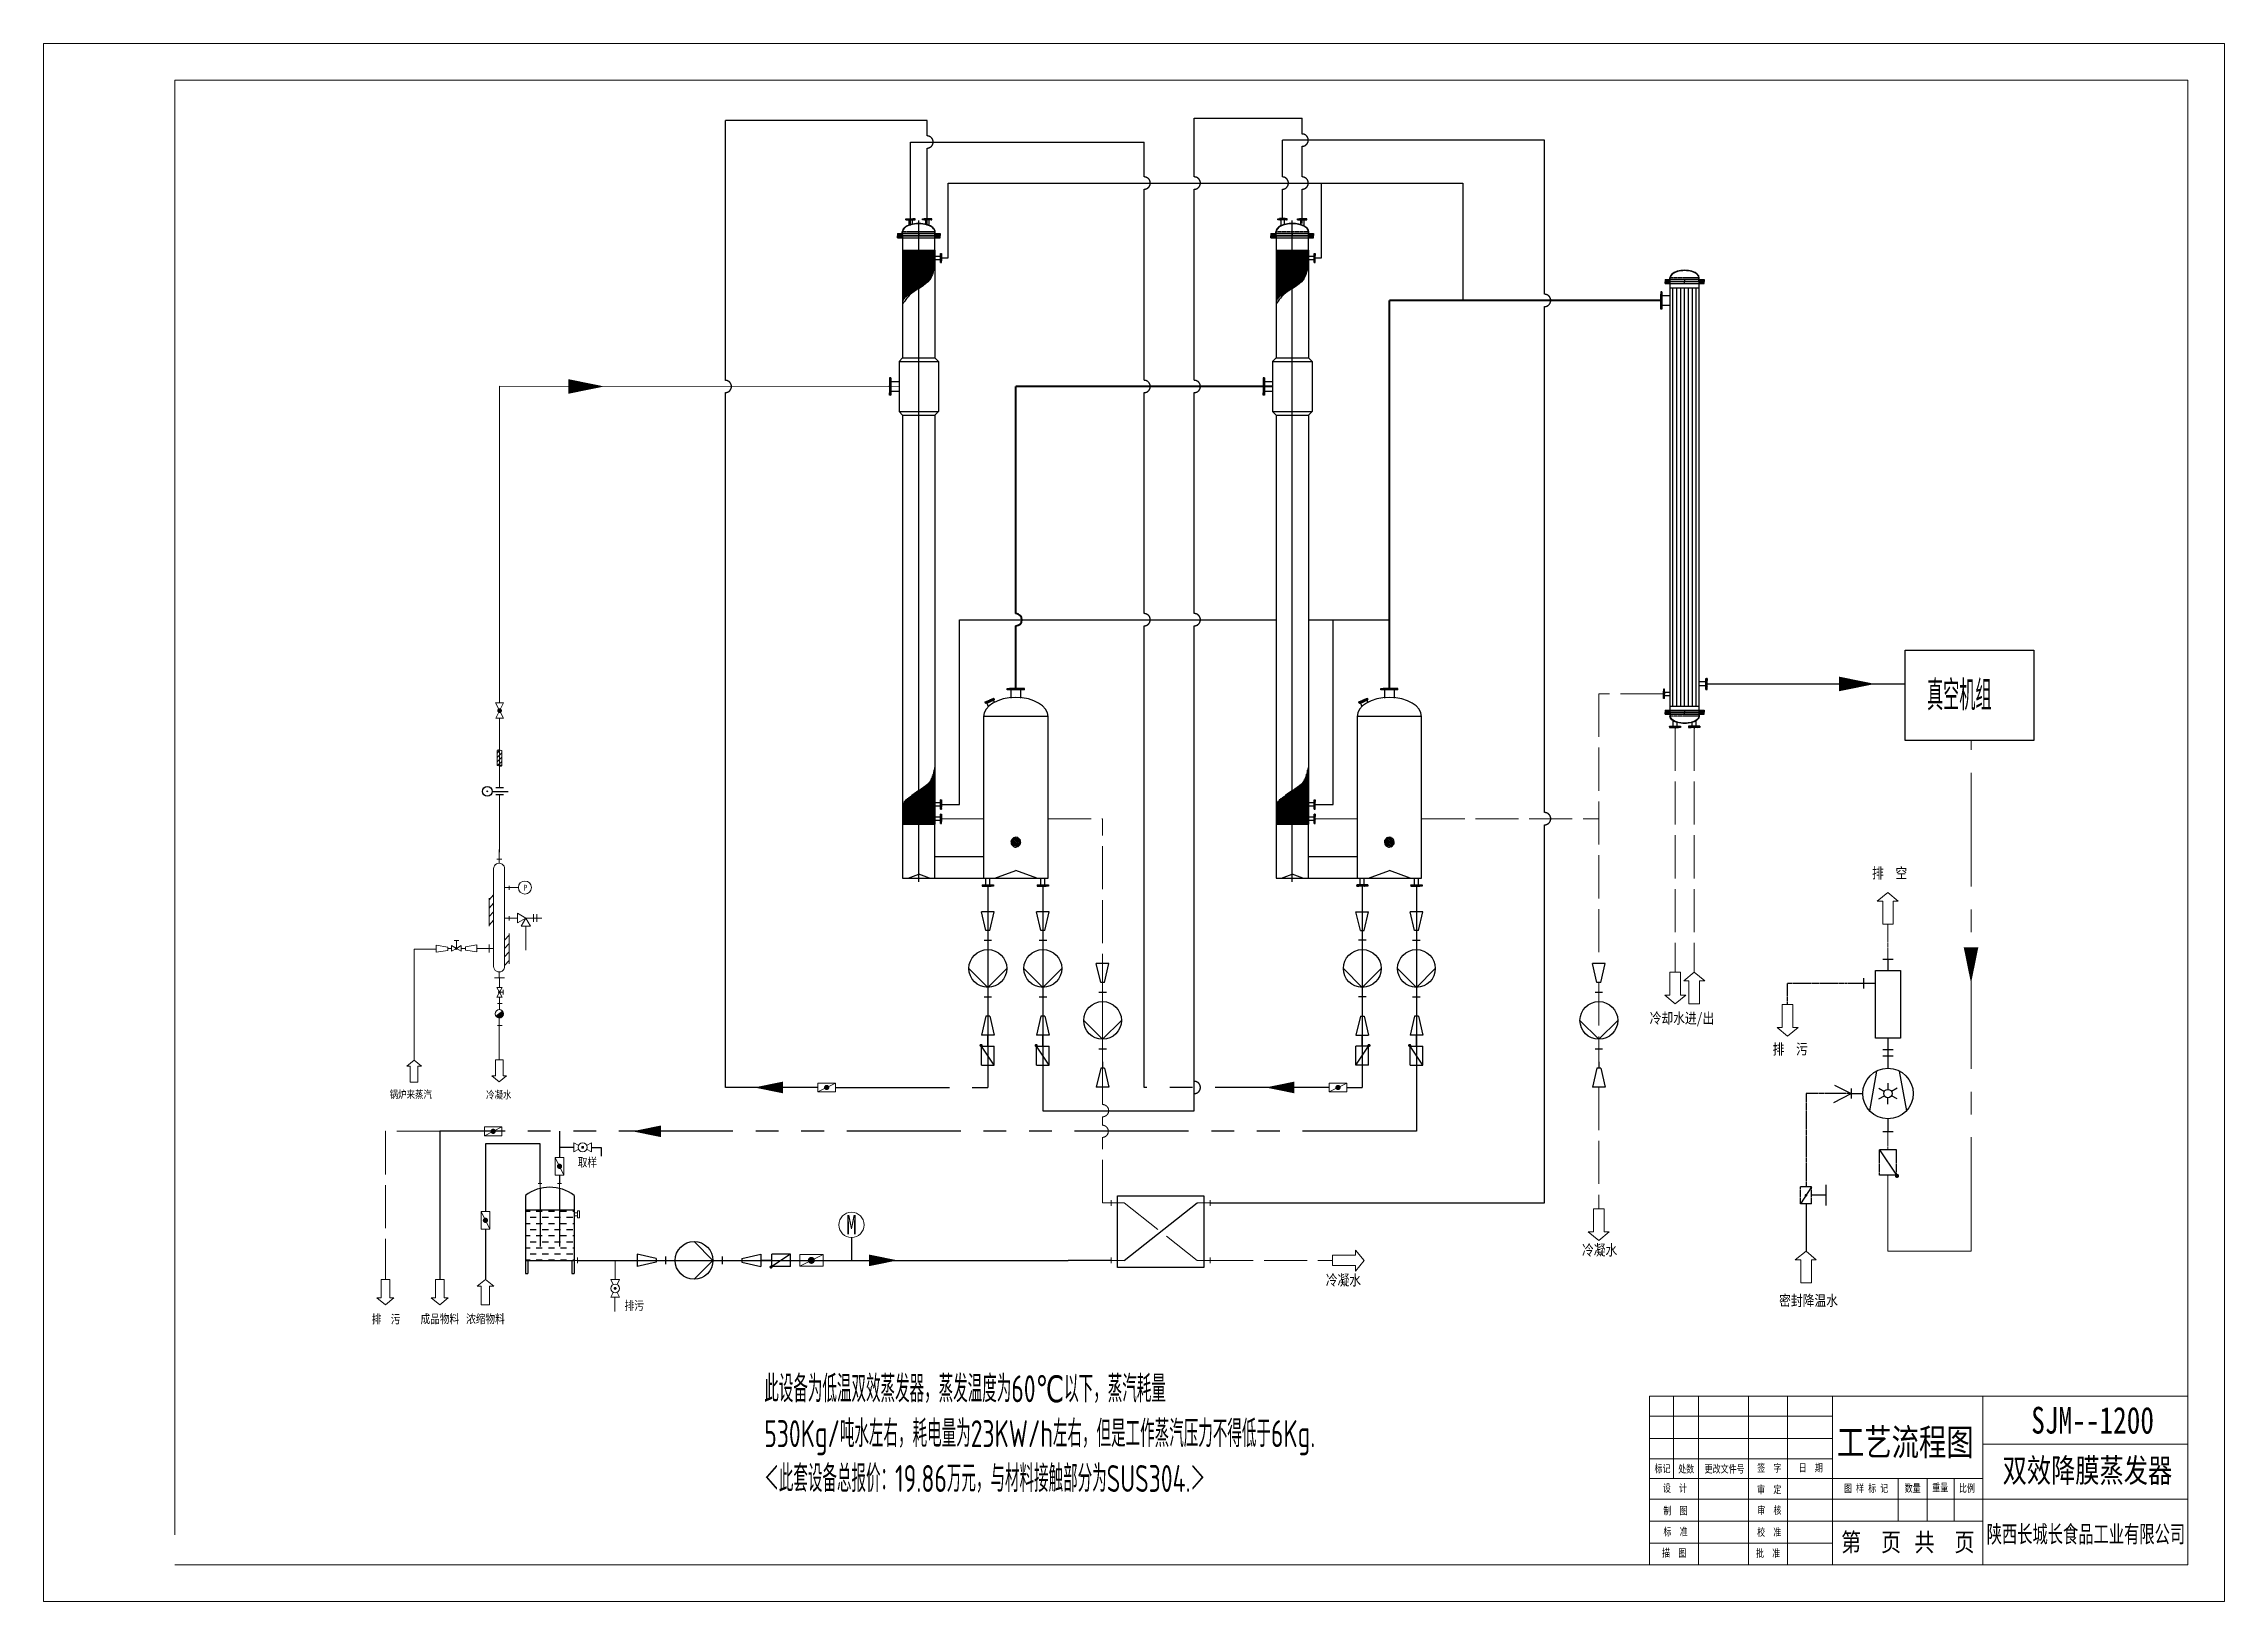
# Model space of a CAD drawing. Header units: millimetres. Extents: x -40360 to 69824, y -20656 to 13897.
# Drawn here: x 5632 to 42099, y -20656 to 5391 of the extents above; entities that cross this region are included whole.
import ezdxf
from ezdxf.enums import TextEntityAlignment as Align

# ---------------------------------------------------------------- set-up
doc = ezdxf.new("R2010")
doc.units = ezdxf.units.MM
for name, pattern in [('ACAD_ISO02W100', [15, 12, -3]), ('ACAD_ISO10W100', [18, 12, -3, 0, -3]), ('CENTER', [50.8, 31.75, -6.35, 6.35, -6.35]), ('CENTER2', [1.125, 0.75, -0.125, 0.125, -0.125]), ('PHANTOM', [63.5, 31.75, -6.35, 6.35, -6.35, 6.35, -6.35])]:
    doc.linetypes.add(name, pattern=pattern)
for name, color, linetype in [('2', 1, 'Continuous'), ('LAYER1', 7, 'Continuous'), ('LAYER2', 1, 'Continuous'), ('LAYER3', 6, 'CENTER2'), ('LAYER4', 3, 'ACAD_ISO02W100')]:
    doc.layers.add(name, color=color, linetype=linetype)
for name, color, linetype, lineweight in [('冷凝水管线', 140, 'ACAD_ISO02W100', 15), ('文字表格', 7, 'Continuous', 20), ('物料线路', 40, 'PHANTOM', 25), ('真空线路', 6, 'CENTER', 15), ('蒸汽线路', 1, 'Continuous', 15), ('轮廓线', 7, 'Continuous', 20), ('阀门仪表', 7, 'Continuous', 20)]:
    doc.layers.add(name, color=color, linetype=linetype, lineweight=lineweight)
doc.styles.add('HGCAD', font='gbenor.shx', dxfattribs={"width": 0.75, "bigfont": 'gbcbig.shx'})
doc.styles.add('HZ', font='SimSun.ttf', dxfattribs={"width": 0.75})
doc.styles.add('仪表文字', font='SIMFANG.TTF', dxfattribs={"width": 0.8})
doc.styles.add('表格文字', font='SIMFANG.TTF', dxfattribs={"width": 0.75, "height": 50})
pattern_1 = [(45, (-530.654, -595.3306), (-2.69407684, 2.69407684), [])]

msp = doc.modelspace()

# ---------------------------------------------------------------- texts
at = {"color": 7, "style": '表格文字'}
for s, height, width, p in [('SJM--1200', 447.1, 0.75, (39895, -17627)), ('工艺流程图', 447.1, 0.75, (36763, -17994)), ('双效降膜蒸发器', 396, 0.75, (39808, -18466)), ('陕西长城长食品工业有限公司', 288, 0.65, (39783, -19530))]:
    msp.add_text(s, height=height, dxfattribs=dict(at, width=width)).set_placement(p, align=Align.MIDDLE_CENTER)
for s, height, width, p in [('标记', 127.7, 0.75, (32569, -18500)), ('处数', 127.7, 0.75, (32965, -18505)), ('更改文件号', 127.7, 0.75, (33406, -18505)), ('签  字', 127.7, 0.75, (34287, -18490)), ('日  期', 127.7, 0.75, (34978, -18485)), ('设  计', 127.7, 0.75, (32709, -18827)), ('审  定', 127.7, 0.75, (34285, -18850)), ('图 样 标 记', 127.7, 0.75, (35737, -18829)), ('数量', 127.7, 0.75, (36752, -18827)), ('重量', 127.7, 0.75, (37213, -18818)), ('比例', 127.7, 0.75, (37660, -18827)), ('制  图', 127.7, 0.75, (32716, -19204)), ('审  核', 127.7, 0.75, (34287, -19197)), ('标  准', 127.7, 0.75, (32719, -19555)), ('校  准', 127.7, 0.75, (34285, -19563)), ('第  页', 306.6, 0.8, (35690, -19819)), ('共  页', 306.6, 0.8, (36917, -19819)), ('描  图', 127.7, 0.75, (32696, -19910)), ('批  准', 127.7, 0.75, (34266, -19914))]:
    msp.add_text(s, height=height, dxfattribs=dict(at, width=width)).set_placement(p)
at = {"attachment_point": 1, "style": 'HGCAD'}
for s, insert, char_height, width in [('真空机组', (37126, -5256), 500, 2286.4), ('\\P此设备为低温双效蒸发器，蒸发温度为60℃以下，蒸汽耗量\\P530Kg/吨水左右，耗电量为23KW/h左右，但是工作蒸汽压力不得低于6Kg.\\P＜此套设备总报价：19.86万元，与材料接触部分为SUS304.＞', (17683, -16126), 450, 21729.64)]:
    msp.add_mtext(s, dxfattribs=dict(at, insert=insert, char_height=char_height, width=width))
at = {"layer": '阀门仪表', "style": '仪表文字', "width": 0.8}
for s, height, p in [('排  空', 180, (36207, -8568)), ('冷却水进/出', 180, (32488, -10995)), ('排  污', 180, (34544, -11512)), ('锅炉来蒸汽', 126, (11419, -12242)), ('冷凝水', 126, (13031, -12250)), ('取样', 144, (14564, -13387)), ('M', 328, (19052, -14521)), ('冷凝水', 180, (31357, -14872)), ('冷凝水', 180, (27073, -15374)), ('排污', 144, (15348, -15783)), ('密封降温水', 180, (34654, -15716)), ('排  污', 144, (11119, -16010)), ('成品物料', 144, (11935, -16005)), ('浓缩物料', 144, (12698, -16005))]:
    msp.add_text(s, height=height, dxfattribs=at).set_placement(p)
at = {"layer": '阀门仪表', "insert": (13660, -8674), "char_height": 96.5, "width": 129.37, "attachment_point": 1, "style": 'HZ'}
msp.add_mtext('P', dxfattribs=at)

# ---------------------------------------------------------------- blocks, each defined once
blk = doc.blocks.new('*X2')
at = {"color": 0}
for p, q in [((737.81, 195.1), (739.57, 196.87)), ((737.81, 193.34), (739.64, 195.17)), ((737.81, 191.57), (739.64, 193.4)), ((738.53, 190.52), (739.64, 191.63))]:
    blk.add_line(p, q, dxfattribs=at)

# ---------------------------------------------------------------- hatches: boundary and pattern name
h = msp.add_hatch()
h.set_pattern_fill('ANSI31', color=3, scale=1.2, angle=90, style=0)
h.set_pattern_definition([(135, (-530.654, -595.3306), (-2.69407684, -2.69407684), [])])
h.paths.add_polyline_path([(19923, 2214), (19909, 2214), (19909, 2181), (19923, 2181)])
h.paths.add_polyline_path([(19923, 2176), (19909, 2176), (19909, 2142), (19923, 2142)])
h.paths.add_polyline_path([(19996, 2214), (19949, 2214), (19949, 2181), (19955, 2181), (19955, 2178), (19996, 2178)])
h.paths.add_polyline_path([(19996, 2178), (19955, 2178), (19955, 2176), (19949, 2176), (19949, 2142), (19996, 2142)])
h.paths.add_polyline_path([(20583, 2214), (20536, 2214), (20536, 2178), (20577, 2178), (20577, 2181), (20583, 2181)])
h.paths.add_polyline_path([(20583, 2176), (20577, 2176), (20577, 2178), (20536, 2178), (20536, 2142), (20583, 2142)])
h.paths.add_polyline_path([(20623, 2214), (20609, 2214), (20609, 2181), (20623, 2181)])
h.paths.add_polyline_path([(20623, 2176), (20609, 2176), (20609, 2142), (20623, 2142)])
at = {"linetype": 'Continuous'}
h = msp.add_hatch(dxfattribs=at)
h.set_pattern_fill('_USER', scale=3.6, angle=-135, style=0, pattern_type=0)
h.set_pattern_definition([(315, (-15208.7337, 1594.7705), (-2.5455844, -2.5455844), [])])
h.paths.add_polyline_path([(20048, 2442), (20048, 2459), (20058, 2459), (20058, 2442)])
h.paths.add_polyline_path([(20204, 2442), (20204, 2459), (20195, 2459), (20195, 2442)])
h.paths.add_polyline_path([(20099, 2442), (20099, 2461), (20080, 2461), (20080, 2459), (20075, 2459), (20075, 2442)])
h.paths.add_polyline_path([(20154, 2442), (20154, 2461), (20173, 2461), (20173, 2459), (20178, 2459), (20178, 2442)])
h = msp.add_hatch(dxfattribs=at)
h.set_pattern_fill('_USER', scale=3.6, angle=-135, style=0, pattern_type=0)
h.set_pattern_definition([(225, (55740.3006, 1594.7705), (2.5455844, -2.5455844), [])])
h.paths.add_polyline_path([(20483, 2442), (20483, 2459), (20474, 2459), (20474, 2442)])
h.paths.add_polyline_path([(20327, 2442), (20327, 2459), (20337, 2459), (20337, 2442)])
h.paths.add_polyline_path([(20433, 2442), (20433, 2461), (20452, 2461), (20452, 2459), (20457, 2459), (20457, 2442)])
h.paths.add_polyline_path([(20378, 2442), (20378, 2461), (20358, 2461), (20358, 2459), (20354, 2459), (20354, 2442)])
h = msp.add_hatch()
h.set_pattern_fill('ANSI31', color=3, scale=1.2, angle=90, style=0)
h.set_pattern_definition([(135, (5715.6936, -595.3306), (-2.69407684, -2.69407684), [])])
h.paths.add_polyline_path([(26169, 2214), (26155, 2214), (26155, 2181), (26169, 2181)])
h.paths.add_polyline_path([(26169, 2176), (26155, 2176), (26155, 2142), (26169, 2142)])
h.paths.add_polyline_path([(26242, 2214), (26195, 2214), (26195, 2181), (26201, 2181), (26201, 2178), (26242, 2178)])
h.paths.add_polyline_path([(26242, 2178), (26201, 2178), (26201, 2176), (26195, 2176), (26195, 2142), (26242, 2142)])
h.paths.add_polyline_path([(26829, 2214), (26782, 2214), (26782, 2178), (26823, 2178), (26823, 2181), (26829, 2181)])
h.paths.add_polyline_path([(26829, 2176), (26823, 2176), (26823, 2178), (26782, 2178), (26782, 2142), (26829, 2142)])
h.paths.add_polyline_path([(26869, 2214), (26855, 2214), (26855, 2181), (26869, 2181)])
h.paths.add_polyline_path([(26869, 2176), (26855, 2176), (26855, 2142), (26869, 2142)])
h = msp.add_hatch(dxfattribs=at)
h.set_pattern_fill('_USER', scale=3.6, angle=-135, style=0, pattern_type=0)
h.set_pattern_definition([(225, (61681.1295, 1597.4864), (2.5455844, -2.5455844), [])])
h.paths.add_polyline_path([(26424, 2445), (26424, 2461), (26414, 2461), (26414, 2445)])
h.paths.add_polyline_path([(26268, 2445), (26268, 2461), (26278, 2461), (26278, 2445)])
h.paths.add_polyline_path([(26374, 2445), (26374, 2464), (26393, 2464), (26393, 2461), (26398, 2461), (26398, 2445)])
h.paths.add_polyline_path([(26318, 2445), (26318, 2464), (26299, 2464), (26299, 2461), (26294, 2461), (26294, 2445)])
h = msp.add_hatch(dxfattribs=at)
h.set_pattern_fill('_USER', scale=3.6, angle=-135, style=0, pattern_type=0)
h.set_pattern_definition([(315, (-8656.8674, 1597.4864), (-2.5455844, -2.5455844), [])])
h.paths.add_polyline_path([(26600, 2445), (26600, 2461), (26610, 2461), (26610, 2445)])
h.paths.add_polyline_path([(26756, 2445), (26756, 2461), (26747, 2461), (26747, 2445)])
h.paths.add_polyline_path([(26651, 2445), (26651, 2464), (26631, 2464), (26631, 2461), (26627, 2461), (26627, 2445)])
h.paths.add_polyline_path([(26706, 2445), (26706, 2464), (26725, 2464), (26725, 2461), (26730, 2461), (26730, 2445)])
h = msp.add_hatch()
h.set_pattern_fill('ANSI31', color=6, scale=1.2, style=0)
h.set_pattern_definition(pattern_1)
h.paths.add_polyline_path([(20258, 1938), (20249, 1938), (20249, 1902), (20258, 1902)])
h.paths.add_polyline_path([(20233, 1938), (20225, 1938), (20225, 1902), (20233, 1902)])
h.paths.add_polyline_path([(20208, 1938), (20200, 1938), (20200, 1902), (20208, 1902)])
h.paths.add_polyline_path([(20183, 1938), (20175, 1938), (20175, 1902), (20183, 1902)])
h.paths.add_polyline_path([(20159, 1938), (20150, 1938), (20150, 1902), (20159, 1902)])
h.paths.add_polyline_path([(20134, 1938), (20126, 1938), (20126, 1902), (20134, 1902)])
h.paths.add_polyline_path([(20109, 1938), (20101, 1938), (20101, 1902), (20109, 1902)])
h.paths.add_polyline_path([(20084, 1938), (20076, 1938), (20076, 1902), (20084, 1902)])
h.paths.add_polyline_path([(20060, 1938), (20051, 1938), (20051, 1902), (20060, 1902)])
h.paths.add_polyline_path([(20035, 1938), (20027, 1938), (20027, 1902), (20035, 1902)])
h.paths.add_polyline_path([(20010, 1938), (19996, 1938), (19996, 1902), (20010, 1902)])
h.paths.add_polyline_path([(20282, 1938), (20274, 1938), (20274, 1902), (20282, 1902)])
h.paths.add_polyline_path([(20307, 1938), (20299, 1938), (20299, 1902), (20307, 1902)])
h.paths.add_polyline_path([(20332, 1938), (20323, 1938), (20323, 1902), (20332, 1902)])
h.paths.add_polyline_path([(20356, 1938), (20348, 1938), (20348, 1902), (20356, 1902)])
h.paths.add_polyline_path([(20381, 1938), (20373, 1938), (20373, 1902), (20381, 1902)])
h.paths.add_polyline_path([(20406, 1938), (20398, 1938), (20398, 1902), (20406, 1902)])
h.paths.add_polyline_path([(20431, 1938), (20422, 1938), (20422, 1902), (20431, 1902)])
h.paths.add_polyline_path([(20455, 1938), (20447, 1938), (20447, 1902), (20455, 1902)])
h.paths.add_polyline_path([(20480, 1938), (20472, 1938), (20472, 1902), (20480, 1902)])
h.paths.add_polyline_path([(20505, 1938), (20497, 1938), (20497, 1902), (20505, 1902)])
h.paths.add_polyline_path([(20536, 1938), (20521, 1938), (20521, 1902), (20536, 1902)])
h = msp.add_hatch(dxfattribs=at)
h.set_pattern_fill('_USER', scale=3.6, angle=-45, style=0, pattern_type=0)
h.set_pattern_definition([(135, (19783.868, -33529.481), (-2.5455844, -2.5455844), [])])
h.paths.add_polyline_path([(20631, 1728), (20648, 1728), (20648, 1737), (20631, 1737)])
h.paths.add_polyline_path([(20631, 1884), (20648, 1884), (20648, 1874), (20631, 1874)])
h.paths.add_polyline_path([(20631, 1778), (20650, 1778), (20650, 1759), (20648, 1759), (20648, 1754), (20631, 1754)])
h.paths.add_polyline_path([(20631, 1833), (20650, 1833), (20650, 1852), (20648, 1852), (20648, 1857), (20631, 1857)])
h = msp.add_hatch()
h.set_pattern_fill('ANSI31', color=6, scale=1.2, style=0)
h.set_pattern_definition([(45, (5715.6936, -595.3306), (-2.69407684, 2.69407684), [])])
h.paths.add_polyline_path([(26504, 1938), (26496, 1938), (26496, 1902), (26504, 1902)])
h.paths.add_polyline_path([(26479, 1938), (26471, 1938), (26471, 1902), (26479, 1902)])
h.paths.add_polyline_path([(26454, 1938), (26446, 1938), (26446, 1902), (26454, 1902)])
h.paths.add_polyline_path([(26430, 1938), (26421, 1938), (26421, 1902), (26430, 1902)])
h.paths.add_polyline_path([(26405, 1938), (26397, 1938), (26397, 1902), (26405, 1902)])
h.paths.add_polyline_path([(26380, 1938), (26372, 1938), (26372, 1902), (26380, 1902)])
h.paths.add_polyline_path([(26355, 1938), (26347, 1938), (26347, 1902), (26355, 1902)])
h.paths.add_polyline_path([(26331, 1938), (26323, 1938), (26323, 1902), (26331, 1902)])
h.paths.add_polyline_path([(26306, 1938), (26298, 1938), (26298, 1902), (26306, 1902)])
h.paths.add_polyline_path([(26281, 1938), (26273, 1938), (26273, 1902), (26281, 1902)])
h.paths.add_polyline_path([(26257, 1938), (26242, 1938), (26242, 1902), (26257, 1902)])
h.paths.add_polyline_path([(26529, 1938), (26520, 1938), (26520, 1902), (26529, 1902)])
h.paths.add_polyline_path([(26553, 1938), (26545, 1938), (26545, 1902), (26553, 1902)])
h.paths.add_polyline_path([(26578, 1938), (26570, 1938), (26570, 1902), (26578, 1902)])
h.paths.add_polyline_path([(26603, 1938), (26595, 1938), (26595, 1902), (26603, 1902)])
h.paths.add_polyline_path([(26628, 1938), (26619, 1938), (26619, 1902), (26628, 1902)])
h.paths.add_polyline_path([(26652, 1938), (26644, 1938), (26644, 1902), (26652, 1902)])
h.paths.add_polyline_path([(26677, 1938), (26669, 1938), (26669, 1902), (26677, 1902)])
h.paths.add_polyline_path([(26702, 1938), (26694, 1938), (26694, 1902), (26702, 1902)])
h.paths.add_polyline_path([(26726, 1938), (26718, 1938), (26718, 1902), (26726, 1902)])
h.paths.add_polyline_path([(26751, 1938), (26743, 1938), (26743, 1902), (26751, 1902)])
h.paths.add_polyline_path([(26782, 1938), (26768, 1938), (26768, 1902), (26782, 1902)])
h = msp.add_hatch(dxfattribs=at)
h.set_pattern_fill('_USER', scale=3.6, angle=-45, style=0, pattern_type=0)
h.set_pattern_definition([(135, (26030.2156, -33529.481), (-2.5455844, -2.5455844), [])])
h.paths.add_polyline_path([(26877, 1728), (26894, 1728), (26894, 1737), (26877, 1737)])
h.paths.add_polyline_path([(26877, 1884), (26894, 1884), (26894, 1874), (26877, 1874)])
h.paths.add_polyline_path([(26877, 1778), (26897, 1778), (26897, 1759), (26894, 1759), (26894, 1754), (26877, 1754)])
h.paths.add_polyline_path([(26877, 1833), (26897, 1833), (26897, 1852), (26894, 1852), (26894, 1857), (26877, 1857)])
h = msp.add_hatch(dxfattribs=at)
h.set_pattern_fill('_USER', scale=3.6, angle=-45, style=0, pattern_type=0)
h.set_pattern_definition([(315, (32542.9506, 39717.393), (2.5455844, 2.5455844), [])])
h.paths.add_polyline_path([(32694, 1241), (32675, 1241), (32675, 1228), (32694, 1228)])
h.paths.add_polyline_path([(32694, 953), (32675, 953), (32675, 966), (32694, 966)])
h.paths.add_polyline_path([(32694, 1178), (32672, 1178), (32672, 1201), (32675, 1201), (32675, 1206), (32694, 1206)])
h.paths.add_polyline_path([(32694, 1016), (32672, 1016), (32672, 992), (32675, 992), (32675, 988), (32694, 988)])
h = msp.add_hatch()
h.set_pattern_fill('ANSI31', color=256, scale=1.2, style=0)
h.set_pattern_definition(pattern_1)
h.paths.add_polyline_path([(32749, 1413), (32763, 1413), (32763, 1445), (32749, 1445)])
h.paths.add_polyline_path([(32749, 1409), (32749, 1377), (32763, 1377), (32763, 1409)])
h.paths.add_polyline_path([(32833, 1411), (32833, 1445), (32789, 1445), (32789, 1413), (32795, 1413), (32795, 1411)])
h.paths.add_polyline_path([(32833, 1377), (32833, 1411), (32795, 1411), (32795, 1409), (32789, 1409), (32789, 1377)])
h.paths.add_polyline_path([(33351, 1411), (33351, 1413), (33357, 1413), (33357, 1445), (33313, 1445), (33313, 1411)])
h.paths.add_polyline_path([(33357, 1377), (33357, 1409), (33351, 1409), (33351, 1411), (33313, 1411), (33313, 1377)])
h.paths.add_polyline_path([(33383, 1413), (33397, 1413), (33397, 1445), (33383, 1445)])
h.paths.add_polyline_path([(33383, 1377), (33397, 1377), (33397, 1409), (33383, 1409)])
h = msp.add_hatch(dxfattribs=at)
h.set_pattern_fill('_USER', scale=3.6, angle=-45, style=0, pattern_type=0)
h.set_pattern_definition([(315, (19647.542, 38279.0013), (2.5455844, 2.5455844), [])])
h.paths.add_polyline_path([(19798, -198), (19779, -198), (19779, -211), (19798, -211)])
h.paths.add_polyline_path([(19798, -486), (19779, -486), (19779, -472), (19798, -472)])
h.paths.add_polyline_path([(19798, -261), (19777, -261), (19777, -237), (19779, -237), (19779, -232), (19798, -232)])
h.paths.add_polyline_path([(19798, -423), (19777, -423), (19777, -446), (19779, -446), (19779, -451), (19798, -451)])
h = msp.add_hatch(dxfattribs=at)
h.set_pattern_fill('_USER', scale=3.6, angle=-45, style=0, pattern_type=0)
h.set_pattern_definition([(315, (25893.8896, 38279.0013), (2.5455844, 2.5455844), [])])
h.paths.add_polyline_path([(26045, -198), (26025, -198), (26025, -211), (26045, -211)])
h.paths.add_polyline_path([(26045, -486), (26025, -486), (26025, -472), (26045, -472)])
h.paths.add_polyline_path([(26045, -261), (26023, -261), (26023, -237), (26025, -237), (26025, -232), (26045, -232)])
h.paths.add_polyline_path([(26045, -423), (26023, -423), (26023, -446), (26025, -446), (26025, -451), (26045, -451)])
h = msp.add_hatch(dxfattribs=at)
h.set_pattern_fill('_USER', scale=3.6, angle=-135, style=0, pattern_type=0)
h.set_pattern_definition([(225, (60509.5867, -5262.795), (2.5455844, -2.5455844), [])])
h.paths.add_polyline_path([(22033, -5414), (22033, -5394), (22020, -5394), (22020, -5414)])
h.paths.add_polyline_path([(21745, -5414), (21745, -5394), (21758, -5394), (21758, -5414)])
h.paths.add_polyline_path([(21970, -5414), (21970, -5392), (21993, -5392), (21993, -5394), (21998, -5394), (21998, -5414)])
h.paths.add_polyline_path([(21808, -5414), (21808, -5392), (21785, -5392), (21785, -5394), (21780, -5394), (21780, -5414)])
h = msp.add_hatch(dxfattribs=at)
h.set_pattern_fill('_USER', scale=3.6, angle=-135, style=0, pattern_type=0)
h.set_pattern_definition([(225, (66755.9343, -5262.795), (2.5455844, -2.5455844), [])])
h.paths.add_polyline_path([(28279, -5414), (28279, -5394), (28266, -5394), (28266, -5414)])
h.paths.add_polyline_path([(27991, -5414), (27991, -5394), (28005, -5394), (28005, -5414)])
h.paths.add_polyline_path([(28216, -5414), (28216, -5392), (28240, -5392), (28240, -5394), (28245, -5394), (28245, -5414)])
h.paths.add_polyline_path([(28054, -5414), (28054, -5392), (28031, -5392), (28031, -5394), (28026, -5394), (28026, -5414)])
h = msp.add_hatch(dxfattribs=at)
h.set_pattern_fill('_USER', scale=3.6, angle=-45, style=0, pattern_type=0)
h.set_pattern_definition([(45, (33584.812, -40815.9297), (2.5455844, -2.5455844), [])])
h.paths.add_polyline_path([(32738, -5559), (32721, -5559), (32721, -5549), (32738, -5549)])
h.paths.add_polyline_path([(32738, -5403), (32721, -5403), (32721, -5412), (32738, -5412)])
h.paths.add_polyline_path([(32738, -5508), (32718, -5508), (32718, -5528), (32721, -5528), (32721, -5532), (32738, -5532)])
h.paths.add_polyline_path([(32738, -5453), (32718, -5453), (32718, -5434), (32721, -5434), (32721, -5429), (32738, -5429)])
h = msp.add_hatch(dxfattribs=at)
h.set_pattern_fill('_USER', scale=4.32, angle=-45, style=0, pattern_type=0)
h.set_pattern_definition([(135, (32410.598, -47718.461), (-3.0547013, -3.0547013), [])])
h.paths.add_polyline_path([(33427, -5410), (33447, -5410), (33447, -5398), (33427, -5398)])
h.paths.add_polyline_path([(33427, -5223), (33447, -5223), (33447, -5234), (33427, -5234)])
h.paths.add_polyline_path([(33427, -5350), (33450, -5350), (33450, -5373), (33447, -5373), (33447, -5378), (33427, -5378)])
h.paths.add_polyline_path([(33427, -5283), (33450, -5283), (33450, -5260), (33447, -5260), (33447, -5254), (33427, -5254)])
h = msp.add_hatch()
h.set_pattern_fill('ANSI31', color=256, scale=1.2, style=0)
h.set_pattern_definition([(315, (-530.654, -3782.4863), (-2.69407684, -2.69407684), [])])
h.paths.add_polyline_path([(32749, -5791), (32763, -5791), (32763, -5823), (32749, -5823)])
h.paths.add_polyline_path([(32749, -5787), (32749, -5755), (32763, -5755), (32763, -5787)])
h.paths.add_polyline_path([(32833, -5789), (32833, -5823), (32789, -5823), (32789, -5791), (32795, -5791), (32795, -5789)])
h.paths.add_polyline_path([(32833, -5755), (32833, -5789), (32795, -5789), (32795, -5787), (32789, -5787), (32789, -5755)])
h.paths.add_polyline_path([(33351, -5789), (33351, -5791), (33357, -5791), (33357, -5823), (33313, -5823), (33313, -5789)])
h.paths.add_polyline_path([(33357, -5755), (33357, -5787), (33351, -5787), (33351, -5789), (33313, -5789), (33313, -5755)])
h.paths.add_polyline_path([(33383, -5791), (33397, -5791), (33397, -5823), (33383, -5823)])
h.paths.add_polyline_path([(33383, -5755), (33397, -5755), (33397, -5787), (33383, -5787)])
h = msp.add_hatch(dxfattribs=at)
h.set_pattern_fill('_USER', scale=4.32, angle=-135, style=0, pattern_type=0)
h.set_pattern_definition([(45, (-9489.221, -5007.624), (-3.0547013, 3.0547013), [])])
h.paths.add_polyline_path([(32819, -6024), (32819, -6044), (32831, -6044), (32831, -6024)])
h.paths.add_polyline_path([(33006, -6024), (33006, -6044), (32995, -6044), (32995, -6024)])
h.paths.add_polyline_path([(32880, -6024), (32880, -6047), (32857, -6047), (32857, -6044), (32851, -6044), (32851, -6024)])
h.paths.add_polyline_path([(32946, -6024), (32946, -6047), (32969, -6047), (32969, -6044), (32975, -6044), (32975, -6024)])
h = msp.add_hatch(dxfattribs=at)
h.set_pattern_fill('_USER', scale=4.32, angle=-135, style=0, pattern_type=0)
h.set_pattern_definition([(135, (75635.0137, -5007.624), (3.0547013, 3.0547013), [])])
h.paths.add_polyline_path([(33327, -6024), (33327, -6044), (33315, -6044), (33315, -6024)])
h.paths.add_polyline_path([(33139, -6024), (33139, -6044), (33151, -6044), (33151, -6024)])
h.paths.add_polyline_path([(33266, -6024), (33266, -6047), (33289, -6047), (33289, -6044), (33295, -6044), (33295, -6024)])
h.paths.add_polyline_path([(33200, -6024), (33200, -6047), (33177, -6047), (33177, -6044), (33171, -6044), (33171, -6024)])
h = msp.add_hatch(dxfattribs=at)
h.set_pattern_fill('_USER', scale=3.6, angle=-45, style=0, pattern_type=0)
h.set_pattern_definition([(135, (19783.868, -42664.8905), (-2.5455844, -2.5455844), [])])
h.paths.add_polyline_path([(20631, -7408), (20648, -7408), (20648, -7398), (20631, -7398)])
h.paths.add_polyline_path([(20631, -7252), (20648, -7252), (20648, -7261), (20631, -7261)])
h.paths.add_polyline_path([(20631, -7357), (20650, -7357), (20650, -7377), (20648, -7377), (20648, -7381), (20631, -7381)])
h.paths.add_polyline_path([(20631, -7302), (20650, -7302), (20650, -7283), (20648, -7283), (20648, -7278), (20631, -7278)])
h = msp.add_hatch(dxfattribs=at)
h.set_pattern_fill('_USER', scale=3.6, angle=-45, style=0, pattern_type=0)
h.set_pattern_definition([(135, (26030.2156, -42664.8905), (-2.5455844, -2.5455844), [])])
h.paths.add_polyline_path([(26877, -7408), (26894, -7408), (26894, -7398), (26877, -7398)])
h.paths.add_polyline_path([(26877, -7252), (26894, -7252), (26894, -7261), (26877, -7261)])
h.paths.add_polyline_path([(26877, -7357), (26897, -7357), (26897, -7377), (26894, -7377), (26894, -7381), (26877, -7381)])
h.paths.add_polyline_path([(26877, -7302), (26897, -7302), (26897, -7283), (26894, -7283), (26894, -7278), (26877, -7278)])
h = msp.add_hatch()
h.set_pattern_fill('ANSI31', color=6, scale=1.2, style=0)
h.set_pattern_definition([(315, (-530.654, -5127.887), (-2.69407684, -2.69407684), [])])
h.paths.add_polyline_path([(20258, -7662), (20249, -7662), (20249, -7626), (20258, -7626)])
h.paths.add_polyline_path([(20233, -7662), (20225, -7662), (20225, -7626), (20233, -7626)])
h.paths.add_polyline_path([(20208, -7662), (20200, -7662), (20200, -7626), (20208, -7626)])
h.paths.add_polyline_path([(20183, -7662), (20175, -7662), (20175, -7626), (20183, -7626)])
h.paths.add_polyline_path([(20159, -7662), (20150, -7662), (20150, -7626), (20159, -7626)])
h.paths.add_polyline_path([(20134, -7662), (20126, -7662), (20126, -7626), (20134, -7626)])
h.paths.add_polyline_path([(20109, -7662), (20101, -7662), (20101, -7626), (20109, -7626)])
h.paths.add_polyline_path([(20084, -7662), (20076, -7662), (20076, -7626), (20084, -7626)])
h.paths.add_polyline_path([(20060, -7662), (20051, -7662), (20051, -7626), (20060, -7626)])
h.paths.add_polyline_path([(20035, -7662), (20027, -7662), (20027, -7626), (20035, -7626)])
h.paths.add_polyline_path([(20010, -7662), (19996, -7662), (19996, -7626), (20010, -7626)])
h.paths.add_polyline_path([(20282, -7662), (20274, -7662), (20274, -7626), (20282, -7626)])
h.paths.add_polyline_path([(20307, -7662), (20299, -7662), (20299, -7626), (20307, -7626)])
h.paths.add_polyline_path([(20332, -7662), (20323, -7662), (20323, -7626), (20332, -7626)])
h.paths.add_polyline_path([(20356, -7662), (20348, -7662), (20348, -7626), (20356, -7626)])
h.paths.add_polyline_path([(20381, -7662), (20373, -7662), (20373, -7626), (20381, -7626)])
h.paths.add_polyline_path([(20406, -7662), (20398, -7662), (20398, -7626), (20406, -7626)])
h.paths.add_polyline_path([(20431, -7662), (20422, -7662), (20422, -7626), (20431, -7626)])
h.paths.add_polyline_path([(20455, -7662), (20447, -7662), (20447, -7626), (20455, -7626)])
h.paths.add_polyline_path([(20480, -7662), (20472, -7662), (20472, -7626), (20480, -7626)])
h.paths.add_polyline_path([(20505, -7662), (20497, -7662), (20497, -7626), (20505, -7626)])
h.paths.add_polyline_path([(20536, -7662), (20521, -7662), (20521, -7626), (20536, -7626)])
h = msp.add_hatch(dxfattribs=at)
h.set_pattern_fill('_USER', scale=3.6, angle=-45, style=0, pattern_type=0)
h.set_pattern_definition([(135, (19783.868, -42904.561), (-2.5455844, -2.5455844), [])])
h.paths.add_polyline_path([(20631, -7647), (20648, -7647), (20648, -7638), (20631, -7638)])
h.paths.add_polyline_path([(20631, -7491), (20648, -7491), (20648, -7501), (20631, -7501)])
h.paths.add_polyline_path([(20631, -7597), (20650, -7597), (20650, -7616), (20648, -7616), (20648, -7621), (20631, -7621)])
h.paths.add_polyline_path([(20631, -7542), (20650, -7542), (20650, -7523), (20648, -7523), (20648, -7518), (20631, -7518)])
h = msp.add_hatch()
h.set_pattern_fill('ANSI31', color=6, scale=1.2, style=0)
h.set_pattern_definition([(315, (5715.6936, -5127.887), (-2.69407684, -2.69407684), [])])
h.paths.add_polyline_path([(26504, -7662), (26496, -7662), (26496, -7626), (26504, -7626)])
h.paths.add_polyline_path([(26479, -7662), (26471, -7662), (26471, -7626), (26479, -7626)])
h.paths.add_polyline_path([(26454, -7662), (26446, -7662), (26446, -7626), (26454, -7626)])
h.paths.add_polyline_path([(26430, -7662), (26421, -7662), (26421, -7626), (26430, -7626)])
h.paths.add_polyline_path([(26405, -7662), (26397, -7662), (26397, -7626), (26405, -7626)])
h.paths.add_polyline_path([(26380, -7662), (26372, -7662), (26372, -7626), (26380, -7626)])
h.paths.add_polyline_path([(26355, -7662), (26347, -7662), (26347, -7626), (26355, -7626)])
h.paths.add_polyline_path([(26331, -7662), (26323, -7662), (26323, -7626), (26331, -7626)])
h.paths.add_polyline_path([(26306, -7662), (26298, -7662), (26298, -7626), (26306, -7626)])
h.paths.add_polyline_path([(26281, -7662), (26273, -7662), (26273, -7626), (26281, -7626)])
h.paths.add_polyline_path([(26257, -7662), (26242, -7662), (26242, -7626), (26257, -7626)])
h.paths.add_polyline_path([(26529, -7662), (26520, -7662), (26520, -7626), (26529, -7626)])
h.paths.add_polyline_path([(26553, -7662), (26545, -7662), (26545, -7626), (26553, -7626)])
h.paths.add_polyline_path([(26578, -7662), (26570, -7662), (26570, -7626), (26578, -7626)])
h.paths.add_polyline_path([(26603, -7662), (26595, -7662), (26595, -7626), (26603, -7626)])
h.paths.add_polyline_path([(26628, -7662), (26619, -7662), (26619, -7626), (26628, -7626)])
h.paths.add_polyline_path([(26652, -7662), (26644, -7662), (26644, -7626), (26652, -7626)])
h.paths.add_polyline_path([(26677, -7662), (26669, -7662), (26669, -7626), (26677, -7626)])
h.paths.add_polyline_path([(26702, -7662), (26694, -7662), (26694, -7626), (26702, -7626)])
h.paths.add_polyline_path([(26726, -7662), (26718, -7662), (26718, -7626), (26726, -7626)])
h.paths.add_polyline_path([(26751, -7662), (26743, -7662), (26743, -7626), (26751, -7626)])
h.paths.add_polyline_path([(26782, -7662), (26768, -7662), (26768, -7626), (26782, -7626)])
h = msp.add_hatch(dxfattribs=at)
h.set_pattern_fill('_USER', scale=3.6, angle=-45, style=0, pattern_type=0)
h.set_pattern_definition([(135, (26030.2156, -42904.561), (-2.5455844, -2.5455844), [])])
h.paths.add_polyline_path([(26877, -7647), (26894, -7647), (26894, -7638), (26877, -7638)])
h.paths.add_polyline_path([(26877, -7491), (26894, -7491), (26894, -7501), (26877, -7501)])
h.paths.add_polyline_path([(26877, -7597), (26897, -7597), (26897, -7616), (26894, -7616), (26894, -7621), (26877, -7621)])
h.paths.add_polyline_path([(26877, -7542), (26897, -7542), (26897, -7523), (26894, -7523), (26894, -7518), (26877, -7518)])
h = msp.add_hatch()
h.set_pattern_fill('ANSI33', color=5, scale=3.6, style=0)
h.set_pattern_definition([(45, (17971.856, -2277.108), (-16.16446, 16.16446), []), (45, (17988.02, -2277.108), (-16.16446, 16.16446), [11.43, -5.715])])
h.paths.add_polyline_path([(21824, -7962, 1), (21954, -7962, 1)])
h = msp.add_hatch()
h.set_pattern_fill('ANSI33', color=5, scale=3.6, style=0)
h.set_pattern_definition([(45, (24218.204, -2277.108), (-16.16446, 16.16446), []), (45, (24234.369, -2277.108), (-16.16446, 16.16446), [11.43, -5.715])])
h.paths.add_polyline_path([(28071, -7962, 1), (28200, -7962, 1)])
h = msp.add_hatch(dxfattribs=at)
h.set_pattern_fill('_USER', scale=4.32, angle=-135, style=0, pattern_type=0)
h.set_pattern_definition([(45, (-20981.0467, -7659.31), (-3.0547013, 3.0547013), [])])
h.paths.add_polyline_path([(21327, -8676), (21327, -8696), (21339, -8696), (21339, -8676)])
h.paths.add_polyline_path([(21515, -8676), (21515, -8696), (21503, -8696), (21503, -8676)])
h.paths.add_polyline_path([(21388, -8676), (21388, -8699), (21365, -8699), (21365, -8696), (21359, -8696), (21359, -8676)])
h.paths.add_polyline_path([(21454, -8676), (21454, -8699), (21477, -8699), (21477, -8696), (21483, -8696), (21483, -8676)])
h = msp.add_hatch(dxfattribs=at)
h.set_pattern_fill('_USER', scale=4.32, angle=-135, style=0, pattern_type=0)
h.set_pattern_definition([(45, (-20060.713, -7659.31), (-3.0547013, 3.0547013), [])])
h.paths.add_polyline_path([(22248, -8676), (22248, -8696), (22259, -8696), (22259, -8676)])
h.paths.add_polyline_path([(22435, -8676), (22435, -8696), (22423, -8696), (22423, -8676)])
h.paths.add_polyline_path([(22308, -8676), (22308, -8699), (22285, -8699), (22285, -8696), (22279, -8696), (22279, -8676)])
h.paths.add_polyline_path([(22374, -8676), (22374, -8699), (22398, -8699), (22398, -8696), (22403, -8696), (22403, -8676)])
h = msp.add_hatch(dxfattribs=at)
h.set_pattern_fill('_USER', scale=4.32, angle=-135, style=0, pattern_type=0)
h.set_pattern_definition([(135, (70084.7455, -7659.31), (3.0547013, 3.0547013), [])])
h.paths.add_polyline_path([(27776, -8676), (27776, -8696), (27765, -8696), (27765, -8676)])
h.paths.add_polyline_path([(27589, -8676), (27589, -8696), (27601, -8696), (27601, -8676)])
h.paths.add_polyline_path([(27716, -8676), (27716, -8699), (27739, -8699), (27739, -8696), (27745, -8696), (27745, -8676)])
h.paths.add_polyline_path([(27650, -8676), (27650, -8699), (27627, -8699), (27627, -8696), (27621, -8696), (27621, -8676)])
h = msp.add_hatch(dxfattribs=at)
h.set_pattern_fill('_USER', scale=4.32, angle=-135, style=0, pattern_type=0)
h.set_pattern_definition([(45, (-13814.097, -7659.31), (-3.0547013, 3.0547013), [])])
h.paths.add_polyline_path([(28494, -8676), (28494, -8696), (28506, -8696), (28506, -8676)])
h.paths.add_polyline_path([(28682, -8676), (28682, -8696), (28670, -8696), (28670, -8676)])
h.paths.add_polyline_path([(28555, -8676), (28555, -8699), (28532, -8699), (28532, -8696), (28526, -8696), (28526, -8676)])
h.paths.add_polyline_path([(28621, -8676), (28621, -8699), (28644, -8699), (28644, -8696), (28650, -8696), (28650, -8676)])
at = {"layer": '物料线路', "ltscale": 800}
h = msp.add_hatch(dxfattribs=at)
h.set_pattern_fill('DASH', color=256, scale=815.09434, style=0)
h.set_pattern_definition([(0, (-67335.48, -1289653.17), (101.8867925, 101.8867925), [101.886792, -101.886792])])
h.paths.add_polyline_path([(13689, -14954), (14504, -14954), (14504, -14112), (13689, -14112)])
at = {"layer": '阀门仪表'}
h = msp.add_hatch(dxfattribs=at)
h.set_pattern_fill('ANSI31', scale=35.277, angle=90, style=0)
h.set_pattern_definition([(135, (20782.813, -3237.1767), (-3.1180758, -3.1180758), [])])
h.paths.add_polyline_path([(12526, -9723, 0.767327), (12534, -9755, 0.267949), (12550, -9747), (12541, -9741, -0.267949), (12534, -9745, -0.767327), (12531, -9732)])
h.paths.add_polyline_path([(12543, -9723, 0.131652), (12534, -9720, 0.131652), (12526, -9723), (12531, -9732, -0.131652), (12534, -9731, -0.131652), (12538, -9732)])
h.paths.add_polyline_path([(12538, -9732, -0.131652), (12541, -9734), (12550, -9729, 0.131652), (12543, -9723)])
h.paths.add_polyline_path([(12550, -9729), (12541, -9734, -0.267949), (12541, -9741), (12550, -9747, 0.267949)])
h.paths.add_polyline_path([(12531, -9732, 0.767327), (12534, -9745, 0.267949), (12541, -9741), (12534, -9738)], flags=16)
h = msp.add_hatch(dxfattribs=at)
h.set_pattern_fill('ANSI31', scale=35.277, angle=180, style=0)
h.set_pattern_definition([(225, (6753.9545, -2222.039), (3.1180758, -3.1180758), [])])
h.paths.add_polyline_path([(13239, -10479, 0.767327), (13272, -10470, 0.267949), (13263, -10455), (13258, -10464, -0.267949), (13262, -10470, -0.767327), (13249, -10474)])
h.paths.add_polyline_path([(13239, -10462, 0.131652), (13237, -10470, 0.131652), (13239, -10479), (13249, -10474, -0.131652), (13248, -10470, -0.131652), (13249, -10467)])
h.paths.add_polyline_path([(13249, -10467, -0.131652), (13251, -10464), (13246, -10455, 0.131652), (13239, -10462)])
h.paths.add_polyline_path([(13246, -10455), (13251, -10464, -0.267949), (13258, -10464), (13263, -10455, 0.267949)])
h.paths.add_polyline_path([(13249, -10474, 0.767327), (13262, -10470, 0.267949), (13258, -10464), (13255, -10470)], flags=16)
h = msp.add_hatch(dxfattribs=at)
h.set_pattern_fill('ANSI31', scale=35.277, style=0)
h.set_pattern_definition([(45, (25299.164, -3613.1614), (-3.1180758, 3.1180758), [])])
h.paths.add_polyline_path([(13322, -10831, 0.159285), (13308, -10790), (13196, -10872, 0.725201)])

# ---------------------------------------------------------------- linework, layer by layer
at = {"color": 6, "lineweight": 30}
for p, q in [((20757, 1806), (20757, 3059)), ((20757, 3059), (29362, 3059)), ((27003, 1806), (27003, 3059)), ((29362, 3059), (29362, 1097)), ((20650, 1806), (20757, 1806)), ((26897, 1806), (27003, 1806)), ((20948, -7330), (20948, -4242)), ((20948, -4242), (26242, -4242)), ((26782, -4242), (28135, -4242)), ((27194, -7330), (27194, -4242)), ((20650, -7330), (20948, -7330)), ((26897, -7330), (27194, -7330))]:
    msp.add_line(p, q, dxfattribs=at)
for p, q in [((19909, 2214), (19909, 2181)), ((19909, 2214), (20623, 2214)), ((19923, 2214), (19923, 2181)), ((19949, 2214), (19949, 2181)), ((19991, 2214), (19991, 2244)), ((20541, 2214), (19991, 2214)), ((19996, 2214), (19996, 2244)), ((19996, 2178), (19996, 2214)), ((20048, 2442), (20048, 2459)), ((20048, 2459), (20080, 2459)), ((20048, 2442), (20204, 2442)), ((20058, 2442), (20058, 2459)), ((20075, 2442), (20075, 2459)), ((20080, 2459), (20080, 2461)), ((20080, 2461), (20173, 2461)), ((20099, 2442), (20099, 2461)), ((20099, 2442), (20099, 2350)), ((20154, 2442), (20154, 2461)), ((20154, 2442), (20154, 2367)), ((20173, 2461), (20173, 2459)), ((20204, 2459), (20173, 2459)), ((20178, 2442), (20178, 2459)), ((20195, 2442), (20195, 2459)), ((20204, 2442), (20204, 2459)), ((20327, 2442), (20327, 2459)), ((20327, 2459), (20358, 2459)), ((20483, 2442), (20327, 2442)), ((20337, 2442), (20337, 2459)), ((20354, 2442), (20354, 2459)), ((20452, 2461), (20358, 2461)), ((20358, 2461), (20358, 2459)), ((20378, 2442), (20378, 2461)), ((20378, 2442), (20378, 2367)), ((20433, 2442), (20433, 2461)), ((20433, 2442), (20433, 2350)), ((20452, 2459), (20452, 2461)), ((20483, 2459), (20452, 2459)), ((20457, 2442), (20457, 2459)), ((20474, 2442), (20474, 2459)), ((20483, 2442), (20483, 2459)), ((20536, 2214), (20536, 2244)), ((20536, 2178), (20536, 2214)), ((20541, 2214), (20541, 2244)), ((20583, 2214), (20583, 2181)), ((20609, 2214), (20609, 2181)), ((20623, 2214), (20623, 2181)), ((26155, 2214), (26155, 2181)), ((26155, 2214), (26869, 2214)), ((26169, 2214), (26169, 2181)), ((26195, 2214), (26195, 2181)), ((26237, 2214), (26237, 2244)), ((26787, 2214), (26237, 2214)), ((26242, 2214), (26242, 2244)), ((26242, 2178), (26242, 2214)), ((26268, 2445), (26268, 2461)), ((26268, 2461), (26299, 2461)), ((26424, 2445), (26268, 2445)), ((26278, 2445), (26278, 2461)), ((26294, 2445), (26294, 2461)), ((26393, 2464), (26299, 2464)), ((26299, 2464), (26299, 2461)), ((26318, 2445), (26318, 2464)), ((26318, 2445), (26318, 2338)), ((26374, 2445), (26374, 2464)), ((26374, 2445), (26374, 2360)), ((26393, 2461), (26393, 2464)), ((26424, 2461), (26393, 2461)), ((26398, 2445), (26398, 2461)), ((26414, 2445), (26414, 2461)), ((26424, 2445), (26424, 2461)), ((26600, 2445), (26600, 2461)), ((26600, 2461), (26631, 2461)), ((26600, 2445), (26756, 2445)), ((26610, 2445), (26610, 2461)), ((26627, 2445), (26627, 2461)), ((26631, 2461), (26631, 2464)), ((26631, 2464), (26725, 2464)), ((26651, 2445), (26651, 2464)), ((26651, 2445), (26651, 2360)), ((26706, 2445), (26706, 2464)), ((26706, 2445), (26706, 2338)), ((26725, 2464), (26725, 2461)), ((26756, 2461), (26725, 2461)), ((26730, 2445), (26730, 2461)), ((26747, 2445), (26747, 2461)), ((26756, 2445), (26756, 2461)), ((26782, 2214), (26782, 2244)), ((26782, 2178), (26782, 2214)), ((26787, 2214), (26787, 2244)), ((26829, 2214), (26829, 2181)), ((26855, 2214), (26855, 2181)), ((26869, 2214), (26869, 2181)), ((19909, 2181), (19955, 2181)), ((19909, 2142), (19909, 2176)), ((19909, 2176), (19955, 2176)), ((19909, 2142), (20623, 2142)), ((19923, 2142), (19923, 2176)), ((19949, 2142), (19949, 2176)), ((19955, 2181), (19955, 2178)), ((19955, 2178), (20577, 2178)), ((19955, 2176), (19955, 2178)), ((19955, 2178), (20577, 2178)), ((20536, 2178), (19996, 2178)), ((19996, 2178), (19996, 1938)), ((19996, 1938), (20536, 1938)), ((19996, 1938), (19996, 138)), ((19996, 1902), (20536, 1902)), ((20536, 1938), (20536, 2178)), ((20536, 1938), (20536, 138)), ((20631, 1833), (20536, 1833)), ((20577, 2178), (20577, 2181)), ((20623, 2181), (20577, 2181)), ((20577, 2178), (20577, 2176)), ((20623, 2176), (20577, 2176)), ((20583, 2142), (20583, 2176)), ((20609, 2142), (20609, 2176)), ((20623, 2142), (20623, 2176)), ((20631, 1884), (20648, 1884)), ((20631, 1728), (20631, 1884)), ((20631, 1874), (20648, 1874)), ((20631, 1857), (20648, 1857)), ((20631, 1833), (20650, 1833)), ((20648, 1884), (20648, 1852)), ((20650, 1852), (20648, 1852)), ((20650, 1759), (20650, 1852)), ((26155, 2181), (26201, 2181)), ((26155, 2142), (26155, 2176)), ((26155, 2176), (26201, 2176)), ((26155, 2142), (26869, 2142)), ((26169, 2142), (26169, 2176)), ((26195, 2142), (26195, 2176)), ((26201, 2181), (26201, 2178)), ((26201, 2178), (26823, 2178)), ((26201, 2176), (26201, 2178)), ((26201, 2178), (26823, 2178)), ((26782, 2178), (26242, 2178)), ((26242, 2178), (26242, 1938)), ((26242, 1938), (26782, 1938)), ((26242, 1938), (26242, 138)), ((26242, 1902), (26782, 1902)), ((26782, 1938), (26782, 2178)), ((26782, 1938), (26782, 138)), ((26877, 1833), (26782, 1833)), ((26823, 2178), (26823, 2181)), ((26869, 2181), (26823, 2181)), ((26823, 2178), (26823, 2176)), ((26869, 2176), (26823, 2176)), ((26829, 2142), (26829, 2176)), ((26855, 2142), (26855, 2176)), ((26869, 2142), (26869, 2176)), ((26877, 1884), (26894, 1884)), ((26877, 1728), (26877, 1884)), ((26877, 1874), (26894, 1874)), ((26877, 1857), (26894, 1857)), ((26877, 1833), (26897, 1833)), ((26894, 1884), (26894, 1852)), ((26897, 1852), (26894, 1852)), ((26897, 1759), (26897, 1852)), ((20631, 1778), (20536, 1778)), ((20631, 1778), (20650, 1778)), ((20631, 1754), (20648, 1754)), ((20631, 1737), (20648, 1737)), ((20631, 1728), (20648, 1728)), ((20648, 1728), (20648, 1759)), ((20648, 1759), (20650, 1759)), ((26877, 1778), (26782, 1778)), ((26877, 1778), (26897, 1778)), ((26877, 1754), (26894, 1754)), ((26877, 1737), (26894, 1737)), ((26877, 1728), (26894, 1728)), ((26894, 1728), (26894, 1759)), ((26894, 1759), (26897, 1759)), ((32828, 1445), (32828, 1475)), ((32833, 1445), (32833, 1475)), ((33313, 1445), (33313, 1475)), ((33318, 1445), (33318, 1475)), ((32675, 1201), (32672, 1201)), ((32672, 1201), (32672, 992)), ((32694, 1178), (32672, 1178)), ((32694, 1241), (32675, 1241)), ((32675, 1241), (32675, 1201)), ((32694, 1228), (32675, 1228)), ((32694, 1206), (32675, 1206)), ((32694, 1241), (32694, 953)), ((32694, 1178), (32833, 1178)), ((32749, 1445), (32749, 1413)), ((32749, 1445), (33397, 1445)), ((32749, 1413), (32795, 1413)), ((32749, 1377), (32749, 1409)), ((32749, 1409), (32795, 1409)), ((32749, 1377), (33397, 1377)), ((32763, 1445), (32763, 1413)), ((32763, 1377), (32763, 1409)), ((32789, 1445), (32789, 1413)), ((32789, 1377), (32789, 1409)), ((32795, 1413), (32795, 1411)), ((32795, 1411), (33351, 1411)), ((32795, 1409), (32795, 1411)), ((32795, 1411), (33351, 1411)), ((33318, 1445), (32828, 1445)), ((32833, 1411), (32833, 1445)), ((32833, 1411), (33313, 1411)), ((32833, -5789), (32833, 1411)), ((32833, 1309), (33313, 1309)), ((33313, 1411), (33313, 1445)), ((33313, 1411), (33313, -5789)), ((33351, 1411), (33351, 1413)), ((33397, 1413), (33351, 1413)), ((33351, 1411), (33351, 1409)), ((33397, 1409), (33351, 1409)), ((33357, 1445), (33357, 1413)), ((33357, 1377), (33357, 1409)), ((33383, 1445), (33383, 1413)), ((33383, 1377), (33383, 1409)), ((33397, 1445), (33397, 1413)), ((33397, 1377), (33397, 1409)), ((32694, 1016), (32672, 1016)), ((32672, 992), (32675, 992)), ((32675, 953), (32675, 992)), ((32694, 988), (32675, 988)), ((32694, 966), (32675, 966)), ((32694, 953), (32675, 953)), ((32694, 1016), (32833, 1016)), ((19996, 138), (19936, 78)), ((19936, 78), (19936, -762)), ((19936, 78), (20596, 78)), ((19996, 138), (20536, 138)), ((20536, 138), (20596, 78)), ((20596, 78), (20596, -762)), ((26242, 138), (26182, 78)), ((26182, 78), (26182, -762)), ((26182, 78), (26842, 78)), ((26242, 138), (26782, 138)), ((26782, 138), (26842, 78)), ((26842, 78), (26842, -762)), ((19779, -237), (19777, -237)), ((19777, -237), (19777, -446)), ((19798, -261), (19777, -261)), ((19798, -198), (19779, -198)), ((19779, -198), (19779, -237)), ((19798, -211), (19779, -211)), ((19798, -232), (19779, -232)), ((19798, -198), (19798, -486)), ((19798, -261), (19937, -261)), ((26025, -237), (26023, -237)), ((26023, -237), (26023, -446)), ((26045, -261), (26023, -261)), ((26045, -198), (26025, -198)), ((26025, -198), (26025, -237)), ((26045, -211), (26025, -211)), ((26045, -232), (26025, -232)), ((26045, -198), (26045, -486)), ((26045, -261), (26184, -261)), ((19798, -423), (19777, -423)), ((19777, -446), (19779, -446)), ((19779, -486), (19779, -446)), ((19798, -451), (19779, -451)), ((19798, -472), (19779, -472)), ((19798, -486), (19779, -486)), ((19798, -423), (19937, -423)), ((26045, -423), (26023, -423)), ((26023, -446), (26025, -446)), ((26025, -486), (26025, -446)), ((26045, -451), (26025, -451)), ((26045, -472), (26025, -472)), ((26045, -486), (26025, -486)), ((26045, -423), (26184, -423)), ((19996, -822), (19936, -762)), ((19936, -762), (20596, -762)), ((19996, -822), (19996, -7662)), ((19996, -822), (20536, -822)), ((20536, -822), (20596, -762)), ((20536, -822), (20536, -7662)), ((26242, -822), (26182, -762)), ((26182, -762), (26842, -762)), ((26242, -822), (26242, -7662)), ((26242, -822), (26782, -822)), ((26782, -822), (26842, -762)), ((26782, -822), (26782, -7662)), ((21745, -5414), (21745, -5394)), ((21745, -5394), (21785, -5394)), ((22033, -5414), (21745, -5414)), ((21758, -5414), (21758, -5394)), ((21780, -5414), (21780, -5394)), ((21993, -5392), (21785, -5392)), ((21785, -5392), (21785, -5394)), ((21808, -5414), (21808, -5392)), ((21808, -5414), (21808, -5553)), ((21970, -5414), (21970, -5392)), ((21970, -5414), (21970, -5553)), ((21993, -5394), (21993, -5392)), ((22033, -5394), (21993, -5394)), ((21998, -5414), (21998, -5394)), ((22020, -5414), (22020, -5394)), ((22033, -5414), (22033, -5394)), ((27991, -5414), (27991, -5394)), ((27991, -5394), (28031, -5394)), ((28279, -5414), (27991, -5414)), ((28005, -5414), (28005, -5394)), ((28026, -5414), (28026, -5394)), ((28240, -5392), (28031, -5392)), ((28031, -5392), (28031, -5394)), ((28054, -5414), (28054, -5392)), ((28054, -5414), (28054, -5553)), ((28216, -5414), (28216, -5392)), ((28216, -5414), (28216, -5553)), ((28240, -5394), (28240, -5392)), ((28279, -5394), (28240, -5394)), ((28245, -5414), (28245, -5394)), ((28266, -5414), (28266, -5394)), ((28279, -5414), (28279, -5394)), ((32718, -5528), (32718, -5434)), ((32718, -5434), (32721, -5434)), ((32738, -5453), (32718, -5453)), ((32738, -5403), (32721, -5403)), ((32721, -5403), (32721, -5434)), ((32738, -5412), (32721, -5412)), ((32738, -5429), (32721, -5429)), ((32738, -5559), (32738, -5403)), ((32738, -5453), (32833, -5453)), ((33427, -5283), (33313, -5283)), ((33427, -5350), (33313, -5350)), ((33427, -5223), (33447, -5223)), ((33427, -5410), (33427, -5223)), ((33427, -5234), (33447, -5234)), ((33427, -5254), (33447, -5254)), ((33427, -5283), (33450, -5283)), ((33427, -5350), (33450, -5350)), ((33427, -5378), (33447, -5378)), ((33427, -5398), (33447, -5398)), ((33427, -5410), (33447, -5410)), ((33447, -5223), (33447, -5260)), ((33450, -5260), (33447, -5260)), ((33447, -5410), (33447, -5373)), ((33447, -5373), (33450, -5373)), ((33450, -5373), (33450, -5260)), ((21378, -5620), (21445, -5591)), ((21378, -5620), (21445, -5591)), ((21378, -5620), (21379, -5616)), ((21378, -5620), (21379, -5616)), ((21384, -5635), (21378, -5620)), ((21384, -5635), (21378, -5620)), ((21379, -5616), (21516, -5558)), ((21379, -5616), (21448, -5587)), ((21384, -5635), (21452, -5607)), ((21452, -5607), (21384, -5635)), ((21384, -5635), (21388, -5637)), ((21388, -5637), (21384, -5635)), ((21525, -5579), (21388, -5637)), ((21388, -5637), (21456, -5608)), ((21399, -5638), (21397, -5633)), ((21397, -5633), (21399, -5638)), ((21399, -5638), (21400, -5637)), ((21399, -5638), (21399, -5638)), ((21515, -5593), (21405, -5639)), ((21405, -5639), (21460, -5616)), ((21405, -5639), (21428, -5694)), ((21405, -5639), (21428, -5694)), ((21453, -5609), (21444, -5588)), ((21444, -5588), (21453, -5609)), ((21516, -5558), (21448, -5587)), ((21460, -5606), (21451, -5586)), ((21451, -5586), (21460, -5606)), ((21452, -5588), (21520, -5559)), ((21452, -5588), (21520, -5559)), ((21525, -5579), (21456, -5608)), ((21459, -5604), (21526, -5575)), ((21526, -5575), (21459, -5604)), ((21515, -5593), (21460, -5616)), ((21515, -5593), (21528, -5623)), ((21515, -5593), (21528, -5623)), ((21520, -5559), (21516, -5558)), ((21516, -5558), (21520, -5560)), ((21518, -5587), (21516, -5582)), ((21516, -5582), (21518, -5587)), ((21518, -5587), (21517, -5588)), ((21526, -5575), (21520, -5559)), ((21520, -5560), (21526, -5575)), ((21526, -5575), (21525, -5579)), ((21526, -5575), (21525, -5579)), ((27624, -5620), (27692, -5591)), ((27624, -5620), (27692, -5591)), ((27624, -5620), (27625, -5616)), ((27624, -5620), (27626, -5616)), ((27631, -5635), (27624, -5620)), ((27631, -5635), (27624, -5620)), ((27625, -5616), (27694, -5587)), ((27626, -5616), (27763, -5558)), ((27631, -5635), (27698, -5607)), ((27698, -5607), (27631, -5635)), ((27631, -5635), (27634, -5637)), ((27634, -5637), (27631, -5635)), ((27771, -5579), (27634, -5637)), ((27634, -5637), (27703, -5608)), ((27645, -5638), (27643, -5633)), ((27643, -5633), (27645, -5638)), ((27645, -5638), (27646, -5637)), ((27645, -5638), (27645, -5638)), ((27761, -5593), (27651, -5639)), ((27651, -5639), (27706, -5616)), ((27651, -5639), (27674, -5694)), ((27651, -5639), (27674, -5694)), ((27699, -5609), (27691, -5588)), ((27691, -5588), (27699, -5609)), ((27763, -5558), (27694, -5587)), ((27706, -5606), (27697, -5586)), ((27697, -5586), (27706, -5606)), ((27698, -5588), (27766, -5559)), ((27698, -5588), (27766, -5559)), ((27771, -5579), (27703, -5608)), ((27705, -5604), (27773, -5575)), ((27773, -5575), (27705, -5604)), ((27761, -5593), (27706, -5616)), ((27761, -5593), (27774, -5623)), ((27761, -5593), (27774, -5623)), ((27764, -5587), (27762, -5582)), ((27762, -5582), (27764, -5587)), ((27766, -5559), (27763, -5558)), ((27763, -5558), (27766, -5560)), ((27764, -5587), (27763, -5588)), ((27773, -5575), (27766, -5559)), ((27766, -5560), (27773, -5575)), ((27773, -5575), (27771, -5579)), ((27773, -5575), (27771, -5579)), ((32738, -5508), (32718, -5508)), ((32721, -5528), (32718, -5528)), ((32721, -5559), (32721, -5528)), ((32738, -5532), (32721, -5532)), ((32738, -5549), (32721, -5549)), ((32738, -5559), (32721, -5559)), ((32738, -5508), (32833, -5508)), ((32749, -5755), (32749, -5787)), ((32749, -5755), (33397, -5755)), ((32749, -5787), (32795, -5787)), ((32749, -5823), (32749, -5791)), ((32749, -5791), (32795, -5791)), ((32749, -5823), (33397, -5823)), ((32763, -5755), (32763, -5787)), ((32763, -5823), (32763, -5791)), ((32789, -5755), (32789, -5787)), ((32789, -5823), (32789, -5791)), ((32795, -5787), (32795, -5789)), ((32795, -5791), (32795, -5789)), ((32795, -5789), (33351, -5789)), ((32795, -5789), (33351, -5789)), ((33318, -5789), (32828, -5789)), ((33318, -5823), (32828, -5823)), ((32828, -5823), (32828, -5853)), ((32833, -5687), (33313, -5687)), ((33313, -5789), (32833, -5789)), ((32833, -5789), (33313, -5789)), ((32833, -5789), (33313, -5789)), ((32833, -5789), (32833, -5823)), ((32833, -5823), (32833, -5853)), ((33313, -5789), (33313, -5823)), ((33313, -5823), (33313, -5853)), ((33318, -5823), (33318, -5853)), ((33351, -5789), (33351, -5787)), ((33397, -5787), (33351, -5787)), ((33351, -5789), (33351, -5791)), ((33397, -5791), (33351, -5791)), ((33357, -5755), (33357, -5787)), ((33357, -5823), (33357, -5791)), ((33383, -5755), (33383, -5787)), ((33383, -5823), (33383, -5791)), ((33397, -5755), (33397, -5787)), ((33397, -5823), (33397, -5791)), ((32819, -6024), (32819, -6044)), ((32819, -6024), (33006, -6024)), ((32819, -6044), (32857, -6044)), ((32831, -6024), (32831, -6044)), ((32851, -6024), (32851, -6044)), ((32857, -6044), (32857, -6047)), ((32857, -6047), (32969, -6047)), ((32880, -6024), (32880, -5924)), ((32880, -6024), (32880, -6047)), ((32946, -6024), (32946, -5954)), ((32946, -6024), (32946, -6047)), ((32969, -6047), (32969, -6044)), ((33006, -6044), (32969, -6044)), ((32975, -6024), (32975, -6044)), ((32995, -6024), (32995, -6044)), ((33006, -6024), (33006, -6044)), ((33139, -6024), (33139, -6044)), ((33327, -6024), (33139, -6024)), ((33139, -6044), (33177, -6044)), ((33151, -6024), (33151, -6044)), ((33171, -6024), (33171, -6044)), ((33177, -6047), (33177, -6044)), ((33289, -6047), (33177, -6047)), ((33200, -6024), (33200, -5954)), ((33200, -6024), (33200, -6047)), ((33266, -6024), (33266, -5924)), ((33266, -6024), (33266, -6047)), ((33327, -6044), (33289, -6044)), ((33289, -6044), (33289, -6047)), ((33295, -6024), (33295, -6044)), ((33315, -6024), (33315, -6044)), ((33327, -6024), (33327, -6044)), ((20631, -7252), (20648, -7252)), ((20631, -7408), (20631, -7252)), ((20631, -7261), (20648, -7261)), ((20631, -7278), (20648, -7278)), ((20648, -7252), (20648, -7283)), ((20650, -7283), (20648, -7283)), ((20650, -7377), (20650, -7283)), ((26877, -7252), (26894, -7252)), ((26877, -7408), (26877, -7252)), ((26877, -7261), (26894, -7261)), ((26877, -7278), (26894, -7278)), ((26894, -7252), (26894, -7283)), ((26897, -7283), (26894, -7283)), ((26897, -7377), (26897, -7283)), ((19996, -7626), (20536, -7626)), ((20631, -7302), (20536, -7302)), ((20631, -7357), (20536, -7357)), ((20631, -7542), (20536, -7542)), ((20631, -7597), (20536, -7597)), ((20631, -7302), (20650, -7302)), ((20631, -7357), (20650, -7357)), ((20631, -7381), (20648, -7381)), ((20631, -7398), (20648, -7398)), ((20631, -7408), (20648, -7408)), ((20631, -7491), (20648, -7491)), ((20631, -7647), (20631, -7491)), ((20631, -7501), (20648, -7501)), ((20631, -7518), (20648, -7518)), ((20631, -7542), (20650, -7542)), ((20631, -7597), (20650, -7597)), ((20631, -7621), (20648, -7621)), ((20631, -7638), (20648, -7638)), ((20631, -7647), (20648, -7647)), ((20648, -7408), (20648, -7377)), ((20648, -7377), (20650, -7377)), ((20648, -7491), (20648, -7523)), ((20650, -7523), (20648, -7523)), ((20648, -7647), (20648, -7616)), ((20648, -7616), (20650, -7616)), ((20650, -7616), (20650, -7523)), ((26242, -7626), (26782, -7626)), ((26877, -7302), (26782, -7302)), ((26877, -7357), (26782, -7357)), ((26877, -7542), (26782, -7542)), ((26877, -7597), (26782, -7597)), ((26877, -7302), (26897, -7302)), ((26877, -7357), (26897, -7357)), ((26877, -7381), (26894, -7381)), ((26877, -7398), (26894, -7398)), ((26877, -7408), (26894, -7408)), ((26877, -7491), (26894, -7491)), ((26877, -7647), (26877, -7491)), ((26877, -7501), (26894, -7501)), ((26877, -7518), (26894, -7518)), ((26877, -7542), (26897, -7542)), ((26877, -7597), (26897, -7597)), ((26877, -7621), (26894, -7621)), ((26877, -7638), (26894, -7638)), ((26877, -7647), (26894, -7647)), ((26894, -7408), (26894, -7377)), ((26894, -7377), (26897, -7377)), ((26894, -7491), (26894, -7523)), ((26897, -7523), (26894, -7523)), ((26894, -7647), (26894, -7616)), ((26894, -7616), (26897, -7616)), ((26897, -7616), (26897, -7523)), ((19996, -7662), (20536, -7662)), ((19996, -7662), (19996, -8562)), ((20536, -8562), (20536, -7662)), ((21810, -7962), (21807, -7962)), ((21816, -7931), (21813, -7930)), ((21816, -7992), (21813, -7993)), ((21833, -7906), (21831, -7904)), ((21833, -8018), (21831, -8020)), ((21859, -7889), (21858, -7886)), ((21889, -7883), (21889, -7880)), ((21919, -7889), (21920, -7886)), ((21945, -7906), (21947, -7904)), ((21945, -8018), (21947, -8020)), ((21962, -7931), (21965, -7930)), ((21962, -7992), (21965, -7993)), ((21968, -7962), (21971, -7962)), ((26242, -7662), (26782, -7662)), ((26242, -7662), (26242, -8562)), ((26782, -8562), (26782, -7662)), ((28056, -7962), (28053, -7962)), ((28062, -7931), (28060, -7930)), ((28062, -7992), (28060, -7993)), ((28079, -7906), (28077, -7904)), ((28079, -8018), (28077, -8020)), ((28105, -7889), (28104, -7886)), ((28135, -7883), (28135, -7880)), ((28166, -7889), (28167, -7886)), ((28191, -7906), (28193, -7904)), ((28191, -8018), (28193, -8020)), ((28208, -7931), (28211, -7930)), ((28208, -7992), (28211, -7993)), ((28214, -7962), (28217, -7962)), ((20536, -8202), (21349, -8202)), ((21859, -8035), (21858, -8037)), ((21889, -8041), (21889, -8044)), ((21919, -8035), (21920, -8037)), ((26782, -8202), (27595, -8202)), ((28105, -8035), (28104, -8037)), ((28135, -8041), (28135, -8044)), ((28166, -8035), (28167, -8037)), ((19996, -8562), (20536, -8562)), ((20088, -8562), (20266, -8498)), ((20444, -8562), (20266, -8498)), ((20536, -8562), (21349, -8562)), ((21327, -8676), (21327, -8696)), ((21327, -8676), (21515, -8676)), ((21327, -8696), (21365, -8696)), ((21339, -8676), (21339, -8696)), ((21359, -8676), (21359, -8696)), ((21365, -8696), (21365, -8699)), ((21365, -8699), (21477, -8699)), ((21388, -8676), (21388, -8562)), ((21388, -8676), (21388, -8699)), ((21454, -8676), (21454, -8562)), ((21454, -8676), (21454, -8699)), ((21477, -8699), (21477, -8696)), ((21515, -8696), (21477, -8696)), ((21483, -8676), (21483, -8696)), ((21503, -8676), (21503, -8696)), ((21515, -8676), (21515, -8696)), ((21538, -8562), (21889, -8437)), ((22240, -8562), (21889, -8437)), ((22248, -8676), (22248, -8696)), ((22248, -8676), (22435, -8676)), ((22248, -8696), (22285, -8696)), ((22259, -8676), (22259, -8696)), ((22279, -8676), (22279, -8696)), ((22285, -8696), (22285, -8699)), ((22285, -8699), (22398, -8699)), ((22308, -8676), (22308, -8562)), ((22308, -8676), (22308, -8699)), ((22374, -8676), (22374, -8562)), ((22374, -8676), (22374, -8699)), ((22398, -8699), (22398, -8696)), ((22435, -8696), (22398, -8696)), ((22403, -8676), (22403, -8696)), ((22423, -8676), (22423, -8696)), ((22435, -8676), (22435, -8696)), ((26242, -8562), (26782, -8562)), ((26334, -8562), (26512, -8498)), ((26690, -8562), (26512, -8498)), ((26782, -8562), (27595, -8562)), ((27589, -8676), (27589, -8696)), ((27776, -8676), (27589, -8676)), ((27589, -8696), (27627, -8696)), ((27601, -8676), (27601, -8696)), ((27621, -8676), (27621, -8696)), ((27627, -8699), (27627, -8696)), ((27739, -8699), (27627, -8699)), ((27650, -8676), (27650, -8562)), ((27650, -8676), (27650, -8699)), ((27716, -8676), (27716, -8562)), ((27716, -8676), (27716, -8699)), ((27776, -8696), (27739, -8696)), ((27739, -8696), (27739, -8699)), ((27745, -8676), (27745, -8696)), ((27765, -8676), (27765, -8696)), ((27776, -8676), (27776, -8696)), ((27784, -8562), (28135, -8437)), ((28486, -8562), (28135, -8437)), ((28494, -8676), (28494, -8696)), ((28494, -8676), (28682, -8676)), ((28494, -8696), (28532, -8696)), ((28506, -8676), (28506, -8696)), ((28526, -8676), (28526, -8696)), ((28532, -8696), (28532, -8699)), ((28532, -8699), (28644, -8699)), ((28555, -8676), (28555, -8562)), ((28555, -8676), (28555, -8699)), ((28621, -8676), (28621, -8562)), ((28621, -8676), (28621, -8699)), ((28644, -8699), (28644, -8696)), ((28682, -8696), (28644, -8696)), ((28650, -8676), (28650, -8696)), ((28670, -8676), (28670, -8696)), ((28682, -8676), (28682, -8696)), ((13689, -13867), (13689, -15171)), ((14504, -13867), (14504, -15171)), ((13689, -14954), (14504, -14954)), ((13689, -15171), (13729, -15171)), ((13729, -14954), (13729, -15171)), ((14463, -14954), (14463, -15171)), ((14463, -15171), (14504, -15171))]:
    msp.add_line(p, q)
at = {"color": 1, "linetype": 'ACAD_ISO10W100'}
for p, q in [((19936, 2220), (19936, 2175)), ((20541, 2244), (19991, 2244)), ((20066, 2436), (20066, 2465)), ((20126, 2435), (20126, 2471)), ((20186, 2436), (20186, 2465)), ((20266, 2222), (20266, 2169)), ((20266, 2135), (20266, 2188)), ((20345, 2436), (20345, 2465)), ((20405, 2435), (20405, 2471)), ((20465, 2436), (20465, 2465)), ((20596, 2220), (20596, 2175)), ((26182, 2220), (26182, 2175)), ((26787, 2244), (26237, 2244)), ((26286, 2439), (26286, 2467)), ((26346, 2437), (26346, 2473)), ((26406, 2439), (26406, 2467)), ((26512, 2222), (26512, 2169)), ((26512, 2135), (26512, 2188)), ((26618, 2439), (26618, 2467)), ((26678, 2437), (26678, 2473)), ((26738, 2439), (26738, 2467)), ((26842, 2220), (26842, 2175)), ((19936, 2136), (19936, 2182)), ((20596, 2136), (20596, 2182)), ((20625, 1866), (20654, 1866)), ((26182, 2136), (26182, 2182)), ((26842, 2136), (26842, 2182)), ((26871, 1866), (26900, 1866)), ((20624, 1806), (20660, 1806)), ((20625, 1746), (20654, 1746)), ((26870, 1806), (26906, 1806)), ((26871, 1746), (26900, 1746)), ((33318, 1475), (32828, 1475)), ((32701, 1097), (32663, 1097)), ((32700, 1217), (32669, 1217)), ((32776, 1451), (32776, 1407)), ((32776, 1371), (32776, 1415)), ((33073, 1452), (33073, 1401)), ((33073, 1370), (33073, 1421)), ((33370, 1451), (33370, 1407)), ((33370, 1371), (33370, 1415)), ((32700, 977), (32669, 977)), ((19806, -342), (19767, -342)), ((19804, -222), (19773, -222)), ((26052, -342), (26013, -342)), ((26051, -222), (26019, -222)), ((19804, -462), (19773, -462)), ((26051, -462), (26019, -462)), ((21769, -5420), (21769, -5388)), ((21889, -5421), (21889, -5382)), ((22009, -5420), (22009, -5388)), ((28015, -5420), (28015, -5388)), ((28135, -5421), (28135, -5382)), ((28255, -5420), (28255, -5388)), ((32744, -5421), (32715, -5421)), ((33419, -5316), (33462, -5316)), ((33420, -5244), (33455, -5244)), ((33420, -5388), (33455, -5388)), ((32745, -5481), (32709, -5481)), ((32744, -5541), (32715, -5541)), ((32776, -5749), (32776, -5793)), ((32776, -5829), (32776, -5785)), ((33073, -5748), (33073, -5799)), ((33073, -5830), (33073, -5779)), ((33370, -5749), (33370, -5793)), ((33370, -5829), (33370, -5785)), ((33318, -5853), (32828, -5853)), ((32841, -6017), (32841, -6052)), ((32913, -6016), (32913, -6059)), ((32985, -6017), (32985, -6052)), ((33161, -6017), (33161, -6052)), ((33233, -6016), (33233, -6059)), ((33305, -6017), (33305, -6052)), ((20625, -7270), (20654, -7270)), ((26871, -7270), (26900, -7270)), ((20624, -7330), (20660, -7330)), ((20624, -7569), (20660, -7569)), ((20625, -7390), (20654, -7390)), ((20625, -7509), (20654, -7509)), ((20625, -7629), (20654, -7629)), ((26870, -7330), (26906, -7330)), ((26870, -7569), (26906, -7569)), ((26871, -7390), (26900, -7390)), ((26871, -7509), (26900, -7509)), ((26871, -7629), (26900, -7629)), ((21349, -8669), (21349, -8703)), ((21421, -8667), (21421, -8710)), ((21493, -8669), (21493, -8703)), ((22269, -8669), (22269, -8703)), ((22341, -8667), (22341, -8710)), ((22413, -8669), (22413, -8703)), ((27611, -8669), (27611, -8703)), ((27683, -8667), (27683, -8710)), ((27755, -8669), (27755, -8703)), ((28516, -8669), (28516, -8703)), ((28588, -8667), (28588, -8710)), ((28660, -8669), (28660, -8703))]:
    msp.add_line(p, q, dxfattribs=at)
at = {"color": 1}
for p, q in [((20266, -8623), (20266, 2431)), ((26512, -8623), (26512, 2431))]:
    msp.add_line(p, q, dxfattribs=at)
at = {"color": 4}
for p, q in [((20010, 1095), (20010, 1938)), ((20027, 1120), (20027, 1938)), ((20035, 1130), (20035, 1938)), ((20051, 1147), (20051, 1938)), ((20060, 1155), (20060, 1938)), ((20076, 1168), (20076, 1938)), ((20084, 1175), (20084, 1938)), ((20101, 1187), (20101, 1938)), ((20109, 1192), (20109, 1938)), ((20126, 1203), (20126, 1938)), ((20134, 1209), (20134, 1938)), ((20150, 1219), (20150, 1938)), ((20159, 1224), (20159, 1938)), ((20175, 1234), (20175, 1938)), ((20183, 1239), (20183, 1938)), ((20200, 1249), (20200, 1938)), ((20208, 1254), (20208, 1938)), ((20225, 1263), (20225, 1938)), ((20233, 1268), (20233, 1938)), ((20249, 1278), (20249, 1938)), ((20258, 1283), (20258, 1938)), ((20274, 1293), (20274, 1938)), ((20282, 1298), (20282, 1938)), ((20299, 1308), (20299, 1938)), ((20307, 1314), (20307, 1938)), ((20323, 1325), (20323, 1938)), ((20332, 1330), (20332, 1938)), ((20348, 1342), (20348, 1938)), ((20356, 1349), (20356, 1938)), ((20373, 1362), (20373, 1938)), ((20381, 1369), (20381, 1938)), ((20398, 1384), (20398, 1938)), ((20406, 1392), (20406, 1938)), ((20422, 1410), (20422, 1938)), ((20431, 1420), (20431, 1938)), ((20447, 1442), (20447, 1938)), ((20455, 1455), (20455, 1938)), ((20472, 1486), (20472, 1938)), ((20480, 1504), (20480, 1938)), ((20497, 1549), (20497, 1938)), ((20505, 1576), (20505, 1938)), ((20521, 1642), (20521, 1938)), ((26257, 1095), (26257, 1938)), ((26273, 1120), (26273, 1938)), ((26281, 1130), (26281, 1938)), ((26298, 1147), (26298, 1938)), ((26306, 1155), (26306, 1938)), ((26323, 1168), (26323, 1938)), ((26331, 1175), (26331, 1938)), ((26347, 1187), (26347, 1938)), ((26355, 1192), (26355, 1938)), ((26372, 1203), (26372, 1938)), ((26380, 1209), (26380, 1938)), ((26397, 1219), (26397, 1938)), ((26405, 1224), (26405, 1938)), ((26421, 1234), (26421, 1938)), ((26430, 1239), (26430, 1938)), ((26446, 1249), (26446, 1938)), ((26454, 1254), (26454, 1938)), ((26471, 1263), (26471, 1938)), ((26479, 1268), (26479, 1938)), ((26496, 1278), (26496, 1938)), ((26504, 1283), (26504, 1938)), ((26520, 1293), (26520, 1938)), ((26529, 1298), (26529, 1938)), ((26545, 1308), (26545, 1938)), ((26553, 1314), (26553, 1938)), ((26570, 1325), (26570, 1938)), ((26578, 1330), (26578, 1938)), ((26595, 1342), (26595, 1938)), ((26603, 1349), (26603, 1938)), ((26619, 1362), (26619, 1938)), ((26628, 1369), (26628, 1938)), ((26644, 1384), (26644, 1938)), ((26652, 1392), (26652, 1938)), ((26669, 1410), (26669, 1938)), ((26677, 1420), (26677, 1938)), ((26694, 1442), (26694, 1938)), ((26702, 1455), (26702, 1938)), ((26718, 1486), (26718, 1938)), ((26726, 1504), (26726, 1938)), ((26743, 1549), (26743, 1938)), ((26751, 1576), (26751, 1938)), ((26768, 1642), (26768, 1938)), ((20472, -7662), (20472, -6914)), ((20480, -7662), (20480, -6895)), ((20497, -7662), (20497, -6851)), ((20505, -7662), (20505, -6824)), ((20521, -7662), (20521, -6758)), ((26718, -7662), (26718, -6914)), ((26726, -7662), (26726, -6895)), ((26743, -7662), (26743, -6851)), ((26751, -7662), (26751, -6824)), ((26768, -7662), (26768, -6758)), ((20027, -7662), (20027, -7280)), ((20035, -7662), (20035, -7270)), ((20051, -7662), (20051, -7253)), ((20060, -7662), (20060, -7245)), ((20076, -7662), (20076, -7231)), ((20084, -7662), (20084, -7225)), ((20101, -7662), (20101, -7213)), ((20109, -7662), (20109, -7207)), ((20126, -7662), (20126, -7196)), ((20134, -7662), (20134, -7191)), ((20150, -7662), (20150, -7181)), ((20159, -7662), (20159, -7176)), ((20175, -7662), (20175, -7166)), ((20183, -7662), (20183, -7161)), ((20200, -7662), (20200, -7151)), ((20208, -7662), (20208, -7146)), ((20225, -7662), (20225, -7137)), ((20233, -7662), (20233, -7132)), ((20249, -7662), (20249, -7122)), ((20258, -7662), (20258, -7117)), ((20274, -7662), (20274, -7107)), ((20282, -7662), (20282, -7102)), ((20299, -7662), (20299, -7091)), ((20307, -7662), (20307, -7086)), ((20323, -7662), (20323, -7075)), ((20332, -7662), (20332, -7069)), ((20348, -7662), (20348, -7057)), ((20356, -7662), (20356, -7051)), ((20373, -7662), (20373, -7038)), ((20381, -7662), (20381, -7031)), ((20398, -7662), (20398, -7016)), ((20406, -7662), (20406, -7008)), ((20422, -7662), (20422, -6990)), ((20431, -7662), (20431, -6980)), ((20447, -7662), (20447, -6958)), ((20455, -7662), (20455, -6945)), ((26273, -7662), (26273, -7280)), ((26281, -7662), (26281, -7270)), ((26298, -7662), (26298, -7253)), ((26306, -7662), (26306, -7245)), ((26323, -7662), (26323, -7231)), ((26331, -7662), (26331, -7225)), ((26347, -7662), (26347, -7213)), ((26355, -7662), (26355, -7207)), ((26372, -7662), (26372, -7196)), ((26380, -7662), (26380, -7191)), ((26397, -7662), (26397, -7181)), ((26405, -7662), (26405, -7176)), ((26421, -7662), (26421, -7166)), ((26430, -7662), (26430, -7161)), ((26446, -7662), (26446, -7151)), ((26454, -7662), (26454, -7146)), ((26471, -7662), (26471, -7137)), ((26479, -7662), (26479, -7132)), ((26496, -7662), (26496, -7122)), ((26504, -7662), (26504, -7117)), ((26520, -7662), (26520, -7107)), ((26529, -7662), (26529, -7102)), ((26545, -7662), (26545, -7091)), ((26553, -7662), (26553, -7086)), ((26570, -7662), (26570, -7075)), ((26578, -7662), (26578, -7069)), ((26595, -7662), (26595, -7057)), ((26603, -7662), (26603, -7051)), ((26619, -7662), (26619, -7038)), ((26628, -7662), (26628, -7031)), ((26644, -7662), (26644, -7016)), ((26652, -7662), (26652, -7008)), ((26669, -7662), (26669, -6990)), ((26677, -7662), (26677, -6980)), ((26694, -7662), (26694, -6958)), ((26702, -7662), (26702, -6945)), ((20010, -7662), (20010, -7305)), ((26257, -7662), (26257, -7305))]:
    msp.add_line(p, q, dxfattribs=at)
at = {"lineweight": 40}
for p, q in [((32672, 1097), (28135, 1097)), ((28135, -5392), (28135, 1097)), ((26182, -342), (21889, -342)), ((21889, -4140), (21889, -342)), ((21889, -5392), (21889, -4344))]:
    msp.add_line(p, q, dxfattribs=at)
at = {"color": 6}
for p, q in [((32878, -5687), (32878, 1309)), ((32943, -5687), (32943, 1309)), ((33008, -5687), (33008, 1309)), ((33073, -5687), (33073, 1309)), ((33138, -5687), (33138, 1309)), ((33203, -5687), (33203, 1309)), ((33268, -5687), (33268, 1309))]:
    msp.add_line(p, q, dxfattribs=at)
for points in [[(36760, -4752), (38914, -4752), (38914, -6260), (36760, -6260)], [(21349, -8562), (22429, -8562), (22429, -5862), (21349, -5862)], [(27595, -8562), (28675, -8562), (28675, -5862), (27595, -5862)], [(23591, -15074), (23591, -13874), (25031, -13874), (25031, -15074)]]:
    msp.add_lwpolyline(points, close=True)
for centre in [(21889, -7962), (28135, -7962)]:
    msp.add_circle(centre, 64.8)
at = {"lineweight": 40}
msp.add_arc((21889, -4242), 102, 270.0522, 90.0522, dxfattribs=at)
for centre, radius, start, end in [((21401, -5641), 3.59, 22.9642, 129.8657), ((21401, -5641), 3.59, 22.9642, 112.9642), ((21518, -5591), 3.56, 94.4899, 206.4119), ((21518, -5591), 3.59, 112.9642, 202.9642), ((27648, -5641), 3.59, 22.9642, 129.8657), ((27648, -5641), 3.59, 22.9642, 112.9642), ((27765, -5591), 3.56, 94.4899, 206.4119), ((27765, -5591), 3.59, 112.9642, 202.9642), ((21889, -7962), 82, 157.5, 180), ((21889, -7962), 79.1, 180, 202.5), ((21889, -7962), 82, 202.5, 225), ((21889, -7962), 79.1, 135, 157.5), ((21889, -7962), 82, 112.5, 135), ((21889, -7962), 79.1, 225, 247.5), ((21889, -7962), 79.1, 90, 112.5), ((21889, -7962), 82, 67.5, 90), ((21889, -7962), 79.1, 45, 67.5), ((21889, -7962), 82, 292.5, 315), ((21889, -7962), 79.1, 315, 337.5), ((21889, -7962), 82, 22.5, 45), ((21889, -7962), 79.1, 0, 22.5), ((21889, -7962), 82, 337.5, 0), ((28135, -7962), 82, 157.5, 180), ((28135, -7962), 79.1, 180, 202.5), ((28135, -7962), 82, 202.5, 225), ((28135, -7962), 79.1, 135, 157.5), ((28135, -7962), 82, 112.5, 135), ((28135, -7962), 79.1, 225, 247.5), ((28135, -7962), 79.1, 90, 112.5), ((28135, -7962), 82, 67.5, 90), ((28135, -7962), 79.1, 45, 67.5), ((28135, -7962), 82, 292.5, 315), ((28135, -7962), 79.1, 315, 337.5), ((28135, -7962), 82, 22.5, 45), ((28135, -7962), 79.1, 0, 22.5), ((28135, -7962), 82, 337.5, 0), ((21889, -7962), 82, 247.5, 270), ((21889, -7962), 79.1, 270, 292.5), ((28135, -7962), 82, 247.5, 270), ((28135, -7962), 79.1, 270, 292.5), ((14096, -14410), 679, 53.1301, 126.8699)]:
    msp.add_arc(centre, radius, start, end)
for centre, major_axis, ratio, start_param, end_param in [((20266, 2244), (275, 0), 0.508734, 0, 3.141593), ((20266, 2244), (270, 0), 0.5, 0, 3.141593), ((26512, 2244), (275, 0), 0.508734, 1.570796, 3.141593), ((26512, 2244), (270, 0), 0.5, 1.570796, 3.141593), ((26512, 2244), (275, 0), 0.508734, 0, 1.570796), ((26512, 2244), (270, 0), 0.5, 0, 1.570796), ((33073, 1475), (245, 0), 0.509804, 0, 3.141593), ((33073, 1475), (240, 0), 0.5, 0, 3.141593), ((21889, -5862), (-540, 0), 0.594545, 3.141593, 6.283185), ((28135, -5862), (-540, 0), 0.594545, 3.141593, 6.283185)]:
    msp.add_ellipse(centre, major_axis=major_axis, ratio=ratio, start_param=start_param, end_param=end_param)
at = {"extrusion": (0, 0, -1)}
for major_axis, ratio in [((245, 0), 0.509804), ((240, 0), 0.5)]:
    msp.add_ellipse((33073, -5853), major_axis=major_axis, ratio=ratio, start_param=0, end_param=3.141593, dxfattribs=at)
at = {"end_tangent": (0, -1)}
for points in [[(20536, 1711), (20447, 1442), (20150, 1219), (19996, 1038)], [(26782, 1711), (26694, 1442), (26397, 1219), (26242, 1038)], [(20536, -6689), (20447, -6958), (20150, -7181), (19996, -7362)], [(26782, -6689), (26694, -6958), (26397, -7181), (26242, -7362)]]:
    msp.add_spline(points, degree=3, dxfattribs=at)
at = {"layer": '2', "color": 7}
for p, q in [((21526, -9125), (21316, -9125)), ((21389, -9441), (21316, -9125)), ((21453, -9441), (21389, -9441)), ((21453, -9441), (21526, -9125)), ((22447, -9125), (22236, -9125)), ((22310, -9441), (22236, -9125)), ((22373, -9441), (22310, -9441)), ((22373, -9441), (22447, -9125)), ((27577, -9125), (27788, -9125)), ((27651, -9441), (27577, -9125)), ((27651, -9441), (27714, -9441)), ((27714, -9441), (27788, -9125)), ((28693, -9125), (28483, -9125)), ((28556, -9441), (28483, -9125)), ((28620, -9441), (28556, -9441)), ((28620, -9441), (28693, -9125)), ((23445, -9993), (23235, -9993)), ((23308, -10309), (23235, -9993)), ((23372, -10309), (23445, -9993)), ((31744, -9993), (31534, -9993)), ((31607, -10309), (31534, -9993)), ((31671, -10309), (31744, -9993)), ((36473, -9920), (36473, -10110)), ((23372, -10309), (23308, -10309)), ((31671, -10309), (31607, -10309)), ((36072, -10321), (36262, -10321)), ((21389, -10873), (21316, -11189)), ((21453, -10873), (21389, -10873)), ((21453, -10873), (21526, -11189)), ((22310, -10873), (22236, -11189)), ((22373, -10873), (22310, -10873)), ((22373, -10873), (22447, -11189)), ((27651, -10873), (27577, -11189)), ((27651, -10873), (27714, -10873)), ((27714, -10873), (27788, -11189)), ((28556, -10873), (28483, -11189)), ((28620, -10873), (28556, -10873)), ((28620, -10873), (28693, -11189)), ((21526, -11189), (21316, -11189)), ((22447, -11189), (22236, -11189)), ((27577, -11189), (27788, -11189)), ((28693, -11189), (28483, -11189)), ((36473, -11236), (36473, -11426)), ((36473, -11532), (36473, -11743)), ((23308, -11741), (23235, -12057)), ((23372, -11741), (23308, -11741)), ((23372, -11741), (23445, -12057)), ((31607, -11741), (31534, -12057)), ((31671, -11741), (31607, -11741)), ((31671, -11741), (31744, -12057)), ((35578, -12024), (35860, -12165)), ((23445, -12057), (23235, -12057)), ((31744, -12057), (31534, -12057)), ((35566, -12313), (35860, -12165)), ((36473, -12588), (36473, -12799)), ((15560, -14848), (15560, -15059)), ((15876, -14922), (15560, -14848)), ((15876, -14922), (15876, -14985)), ((17308, -14922), (17624, -14848)), ((17308, -14922), (17308, -14985)), ((17624, -14848), (17624, -15059)), ((15876, -14985), (15560, -15059)), ((17308, -14985), (17624, -15059))]:
    msp.add_line(p, q, dxfattribs=at)
for points, const_width in [([(21308, -11347, -1), (21308, -11374, -1)], 26.3), ([(22229, -11347, -1), (22229, -11374, -1)], 26.3), ([(27795, -11347, 1), (27795, -11374, 1)], 26.3), ([(28475, -11347, -1), (28475, -11374, -1)], 26.3), ([(35103, -13878, -1), (35103, -13854, -1)], 23.5), ([(36624, -13559, -1), (36624, -13524, -1)], 35.2), ([(17783, -15066, -1), (17809, -15066, -1)], 26.3)]:
    msp.add_lwpolyline(points, format="xyb", close=True, dxfattribs=dict(at, const_width=const_width))
at = {"layer": 'LAYER1', "color": 7}
for p, q in [((13134, -7112), (13401, -7112)), ((13257, -7053), (13194, -7053)), ((13257, -7171), (13194, -7171)), ((13321, -7053), (13257, -7053)), ((13321, -7171), (13257, -7171)), ((36685, -11236), (36262, -11236)), ((21316, -11372), (21526, -11372)), ((21526, -11688), (21316, -11372)), ((22236, -11372), (22447, -11372)), ((22447, -11688), (22236, -11372)), ((27788, -11372), (27577, -11372)), ((27577, -11688), (27788, -11372)), ((28483, -11372), (28693, -11372)), ((28693, -11688), (28483, -11372)), ((21316, -11688), (21526, -11688)), ((22236, -11688), (22447, -11688)), ((27788, -11688), (27577, -11688)), ((28483, -11688), (28693, -11688)), ((36284, -11788), (36163, -12452)), ((36473, -11989), (36473, -12095)), ((36663, -11788), (36784, -12452)), ((36321, -12077), (36413, -12130)), ((36321, -12253), (36413, -12201)), ((36473, -12341), (36473, -12236)), ((36626, -12077), (36534, -12130)), ((36626, -12253), (36534, -12201)), ((35197, -13725), (35009, -14007)), ((35197, -13725), (35009, -13725)), ((35103, -13689), (35103, -13725)), ((35103, -13878), (35103, -13854)), ((36614, -13527), (36333, -13527)), ((35197, -14007), (35009, -14007)), ((17807, -15059), (17807, -14848)), ((18123, -14848), (17807, -15059)), ((18123, -15059), (18123, -14848))]:
    msp.add_line(p, q, dxfattribs=at)
at = {"layer": 'LAYER1'}
for p, q in [((21105, -10073), (21421, -10389)), ((21421, -10389), (21737, -10073)), ((22025, -10073), (22341, -10389)), ((22341, -10389), (22657, -10073)), ((27683, -10389), (27367, -10073)), ((27999, -10073), (27683, -10389)), ((28272, -10073), (28588, -10389)), ((28588, -10389), (28904, -10073)), ((36262, -11236), (36262, -10110)), ((36262, -10110), (36685, -10110)), ((36685, -10110), (36685, -11236)), ((21421, -10766), (21421, -10873)), ((21421, -10766), (21421, -10873)), ((22341, -10766), (22341, -10873)), ((22341, -10766), (22341, -10873)), ((27683, -10766), (27683, -10873)), ((27683, -10766), (27683, -10873)), ((28588, -10766), (28588, -10873)), ((28588, -10766), (28588, -10873)), ((23024, -10942), (23340, -11258)), ((23340, -11258), (23656, -10942)), ((31323, -10942), (31639, -11258)), ((31639, -11258), (31955, -10942)), ((23340, -11634), (23340, -11741)), ((23340, -11634), (23340, -11741)), ((31639, -11634), (31639, -11741)), ((31639, -11634), (31639, -11741)), ((36333, -13105), (36614, -13527)), ((36614, -13105), (36333, -13105)), ((35434, -13693), (35434, -14039)), ((35103, -14007), (35103, -14801)), ((35434, -13866), (35197, -13866)), ((19141, -14571), (19141, -14954)), ((16825, -14954), (16509, -14638)), ((16509, -15270), (16825, -14954)), ((17201, -14954), (17308, -14954)), ((17201, -14954), (17308, -14954))]:
    msp.add_line(p, q, dxfattribs=at)
at = {"layer": 'LAYER1', "linetype": 'CENTER'}
for p, q in [((34791, -10321), (36072, -10321)), ((34791, -10673), (34791, -10321)), ((35103, -12165), (35103, -13725)), ((35860, -12165), (35103, -12165)), ((36333, -13527), (36333, -13105)), ((36614, -13527), (36614, -13105))]:
    msp.add_line(p, q, dxfattribs=at)
at = {"layer": 'LAYER1', "color": 7, "linetype": 'Continuous'}
for p, q in [((21316, -11688), (21316, -11372)), ((21526, -11688), (21526, -11372)), ((22236, -11688), (22236, -11372)), ((22447, -11688), (22447, -11372)), ((27577, -11688), (27577, -11372)), ((27788, -11688), (27788, -11372)), ((28483, -11688), (28483, -11372)), ((28693, -11688), (28693, -11372)), ((18123, -14848), (17807, -14848)), ((18123, -15059), (17807, -15059))]:
    msp.add_line(p, q, dxfattribs=at)
at = {"layer": 'LAYER1', "color": 7, "linetype": 'CENTER'}
for p, q in [((35009, -14007), (35009, -13725)), ((35197, -14007), (35197, -13725)), ((35103, -14007), (35103, -14076))]:
    msp.add_line(p, q, dxfattribs=at)
at = {"layer": 'LAYER1', "color": 7}
for centre, radius in [((13051, -7112), 82.4), ((13051, -7112), 6.35), ((36473, -12165), 422), ((36473, -12165), 70.4)]:
    msp.add_circle(centre, radius, dxfattribs=at)
at = {"layer": 'LAYER1'}
for centre in [(21421, -10073), (22341, -10073), (27683, -10073), (28588, -10073), (23340, -10942), (31639, -10942), (16509, -14954)]:
    msp.add_circle(centre, 316, dxfattribs=at)
at = {"layer": 'LAYER2', "color": 7}
for p, q in [((21358, -9599), (21484, -9599)), ((22278, -9599), (22405, -9599)), ((27746, -9599), (27619, -9599)), ((28525, -9599), (28651, -9599)), ((36389, -9920), (36558, -9920)), ((21358, -10547), (21484, -10547)), ((22278, -10547), (22405, -10547)), ((23277, -10467), (23403, -10467)), ((27746, -10547), (27619, -10547)), ((28525, -10547), (28651, -10547)), ((31576, -10467), (31702, -10467)), ((36072, -10406), (36072, -10237)), ((23277, -11416), (23403, -11416)), ((31576, -11416), (31702, -11416)), ((36389, -11426), (36558, -11426)), ((36389, -11532), (36558, -11532)), ((36473, -11426), (36473, -11532)), ((35860, -12081), (35860, -12250)), ((35860, -12081), (35860, -12250)), ((35860, -12165), (36051, -12165)), ((36389, -12799), (36558, -12799)), ((16034, -15017), (16034, -14891)), ((16983, -15017), (16983, -14891))]:
    msp.add_line(p, q, dxfattribs=at)
at = {"layer": 'LAYER3', "color": 7}
msp.add_line((35103, -13854), (35103, -13878), dxfattribs=at)
at = {"layer": 'LAYER4', "color": 6}
msp.add_line((33450, -5316), (36760, -5316), dxfattribs=at)
for points in [[(35656, -5316, 244, 0.122, 0), (36256, -5316, 0.122, 0.122, 0)], [(37862, -9721, 244, 0.122, 0), (37862, -10321, 0.122, 0.122, 0)]]:
    msp.add_lwpolyline(points, format="xyseb", dxfattribs=at)
at = {"layer": '冷凝水管线', "ltscale": 60}
for p, q in [((31639, -5481), (31639, -9993)), ((32718, -5481), (31639, -5481)), ((32913, -6047), (32913, -10135)), ((33233, -6047), (33233, -10135)), ((20650, -7569), (21349, -7569)), ((22429, -7569), (23340, -7569)), ((23340, -12349), (23340, -7569)), ((26897, -7569), (27595, -7569)), ((28675, -7569), (31639, -7569)), ((23340, -10309), (23340, -11741)), ((31639, -10309), (31639, -11741)), ((31639, -12057), (31639, -14092)), ((23340, -12553), (23340, -12694)), ((12257, -12796), (11348, -12796)), ((11348, -12796), (11348, -15273)), ((23340, -13994), (23340, -12898)), ((23482, -13994), (23340, -13994)), ((23700, -13994), (24922, -14954)), ((15189, -15276), (15189, -14954)), ((25140, -14954), (27183, -14954)), ((15185, -15810), (15185, -15571))]:
    msp.add_line(p, q, dxfattribs=at)
at = {"layer": '冷凝水管线', "color": 4}
for p, q in [((13252, -10132), (13252, -10232)), ((13253, -10550), (13253, -10761)), ((13255, -10232), (13255, -10390))]:
    msp.add_line(p, q, dxfattribs=at)
at = {"layer": '冷凝水管线', "color": 4, "ltscale": 80}
msp.add_line((13252, -10900), (13252, -11600), dxfattribs=at)
at = {"layer": '冷凝水管线', "ltscale": 60}
for centre in [(23340, -12451), (23334, -12796)]:
    msp.add_arc(centre, 102, 270.0522, 90.0522, dxfattribs=at)
at = {"layer": '文字表格'}
for p, q in [((32486, -17223), (41486, -17223)), ((32486, -17223), (32486, -20043)), ((32886, -17223), (32886, -18602)), ((33304, -17223), (33304, -20043)), ((34140, -18602), (34140, -17223)), ((34792, -18602), (34792, -17223)), ((35547, -17223), (35547, -20043)), ((38058, -17223), (38058, -20043)), ((35547, -17559), (32486, -17559)), ((35547, -17930), (32486, -17930)), ((38058, -18029), (41486, -18029)), ((35547, -18273), (32486, -18273)), ((38058, -18602), (32486, -18602)), ((38058, -18945), (32486, -18945)), ((34140, -20043), (34140, -18602)), ((34792, -18602), (34792, -20043)), ((36641, -18602), (36641, -19317)), ((37130, -18602), (37130, -19317)), ((37582, -18602), (37582, -19317)), ((38058, -18945), (41486, -18945)), ((35547, -19317), (32486, -19317)), ((38058, -19317), (35547, -19317)), ((35547, -19680), (32486, -19680))]:
    msp.add_line(p, q, dxfattribs=at)
at = {"layer": '物料线路', "ltscale": 800}
for p, q in [((20405, 4106), (17032, 4106)), ((17032, -240), (17032, 4106)), ((20405, 3847), (20405, 4106)), ((24874, 3162), (24874, 4146)), ((24874, 4146), (26678, 4146)), ((26678, 3879), (26678, 4146)), ((20126, 3745), (24036, 3745)), ((20126, 2352), (20126, 3745)), ((24036, 3162), (24036, 3745)), ((30732, 3777), (26346, 3777)), ((26346, 3162), (26346, 3777)), ((30732, 1199), (30732, 3777)), ((20405, 2352), (20405, 3642)), ((24036, 188), (24036, 2957)), ((24874, 188), (24874, 2957)), ((26346, 2464), (26346, 2957)), ((26678, 2384), (26678, 2957)), ((30732, -7467), (30732, 994)), ((24036, -239), (24036, 188)), ((24874, -239), (24874, 188)), ((17032, -12063), (17033, -445)), ((24036, -4140), (24036, -444)), ((24874, -4140), (24874, -444)), ((24036, -12063), (24036, -4344)), ((24874, -12451), (24874, -4344)), ((30732, -13994), (30732, -7672)), ((21421, -8699), (21421, -12063)), ((22341, -8699), (22341, -12451)), ((27683, -8699), (27683, -12063)), ((28588, -8699), (28588, -12796)), ((21421, -9441), (21421, -10873)), ((21421, -9441), (21421, -9599)), ((22341, -9441), (22341, -10873)), ((22341, -9441), (22341, -9599)), ((27683, -9441), (27683, -10873)), ((27683, -9441), (27683, -9599)), ((28588, -9441), (28588, -10873)), ((28588, -9441), (28588, -9599)), ((21421, -9599), (21421, -9757)), ((21421, -9757), (21421, -10389)), ((22341, -9599), (22341, -9757)), ((22341, -9757), (22341, -10389)), ((27683, -9599), (27683, -9757)), ((27683, -9757), (27683, -10389)), ((28588, -9599), (28588, -9757)), ((28588, -9757), (28588, -10389)), ((21421, -10389), (21421, -10547)), ((21421, -10547), (21421, -10873)), ((22341, -10389), (22341, -10547)), ((22341, -10547), (22341, -10873)), ((27683, -10389), (27683, -10547)), ((27683, -10547), (27683, -10873)), ((28588, -10389), (28588, -10547)), ((28588, -10547), (28588, -10873)), ((21421, -11189), (21421, -11372)), ((21421, -11376), (21421, -11189)), ((22341, -11189), (22341, -11372)), ((22341, -11376), (22341, -11189)), ((27683, -11189), (27683, -11372)), ((27683, -11376), (27683, -11189)), ((28588, -11189), (28588, -11372)), ((28588, -11376), (28588, -11189)), ((18748, -12063), (18704, -12063)), ((18748, -12063), (18704, -12063)), ((27300, -12063), (27255, -12063)), ((27300, -12063), (27255, -12063)), ((22341, -12451), (24874, -12451)), ((12257, -12796), (12257, -15273)), ((13933, -13006), (13020, -13006)), ((13020, -13006), (13020, -14137)), ((13171, -12796), (13127, -12796)), ((13171, -12796), (13127, -12796)), ((13933, -13670), (13933, -13006)), ((14259, -12796), (14259, -13234)), ((14259, -13061), (14498, -13061)), ((14793, -13064), (14954, -13064)), ((14954, -13064), (14954, -13209)), ((14259, -13359), (14259, -13403)), ((14259, -13359), (14259, -13403)), ((13933, -13751), (13933, -14723)), ((14259, -13528), (14259, -13670)), ((14259, -13751), (14259, -14723)), ((14504, -14112), (13689, -14112)), ((23700, -14954), (24922, -13994)), ((25140, -13994), (30732, -13994)), ((13020, -14262), (13020, -14306)), ((13020, -14431), (13020, -15273)), ((14561, -14954), (14690, -14954)), ((14690, -14954), (22767, -14954)), ((15876, -14954), (17308, -14954)), ((15876, -14954), (16034, -14954)), ((16034, -14954), (16193, -14954)), ((16193, -14954), (16825, -14954)), ((16825, -14954), (16983, -14954)), ((16983, -14954), (17308, -14954)), ((17624, -14954), (17807, -14954)), ((17812, -14954), (17624, -14954)), ((18501, -14954), (18442, -14954)), ((18501, -14954), (18442, -14954)), ((23482, -14954), (22767, -14954))]:
    msp.add_line(p, q, dxfattribs=at)
at = {"layer": '物料线路', "ltscale": 60}
for p, q in [((26678, 3162), (26678, 3674)), ((18579, -12063), (17032, -12063)), ((18873, -12063), (21421, -12063)), ((27130, -12063), (24036, -12063)), ((27425, -12063), (27683, -12063)), ((28588, -12796), (12257, -12796)), ((18123, -14954), (18277, -14954))]:
    msp.add_line(p, q, dxfattribs=at)
for points in [[(17995, -12063, 195, 0.0976, 0), (17515, -12063, 0.0976, 0.0976, 0)], [(26547, -12063, 195, 0.0976, 0), (26067, -12063, 0.0976, 0.0976, 0)], [(15958, -12796, 195, 0.0976, 0), (15478, -12796, 0.0976, 0.0976, 0)], [(19433, -14954, 195, 0.0976, 0), (19913, -14954, 0.0976, 0.0976, 0)]]:
    msp.add_lwpolyline(points, format="xyseb", dxfattribs=at)
for centre in [(20405, 3745), (26678, 3777), (24036, 3059), (24874, 3059), (26346, 3059), (26678, 3059), (30732, 1097), (17032, -342), (24036, -342), (24874, -342), (24036, -4242), (24874, -4242), (30732, -7569), (24874, -12063)]:
    msp.add_arc(centre, 102, 270.0522, 90.0522, dxfattribs=at)
at = {"layer": '真空线路', "ltscale": 60}
for p, q in [((37862, -14801), (37862, -6260)), ((36473, -14801), (37862, -14801))]:
    msp.add_line(p, q, dxfattribs=at)
at = {"layer": '真空线路', "color": 6}
for p, q in [((36473, -9332), (36473, -10110)), ((36473, -12799), (36473, -13105))]:
    msp.add_line(p, q, dxfattribs=at)
at = {"layer": '真空线路', "color": 6, "ltscale": 50}
msp.add_line((36473, -13527), (36473, -14801), dxfattribs=at)
at = {"layer": '蒸汽线路', "ltscale": 800}
for p, q in [((13257, -5631), (13257, -339)), ((13257, -339), (19936, -342)), ((13257, -7053), (13257, -5889))]:
    msp.add_line(p, q, dxfattribs=at)
at = {"layer": '蒸汽线路'}
for p, q in [((13257, -8131), (13257, -7171)), ((13252, -8083), (13252, -8313)), ((11826, -9748), (11826, -11606)), ((12199, -9748), (11826, -9748)), ((12455, -9738), (12388, -9738)), ((12618, -9738), (12684, -9738)), ((13082, -9739), (12876, -9739))]:
    msp.add_line(p, q, dxfattribs=at)
at = {"layer": '蒸汽线路', "ltscale": 800}
msp.add_lwpolyline([(14407, -342, 244, 0.122, 0), (15007, -342, 0.122, 0.122, 0)], format="xyseb", dxfattribs=at)
at = {"layer": '轮廓线'}
for p, q in [((7825, 4777), (7825, -19543)), ((7825, 4777), (41486, 4777)), ((41486, 4777), (41486, -20043)), ((7825, -20043), (41486, -20043))]:
    msp.add_line(p, q, dxfattribs=at)
at = {"layer": '轮廓线', "color": 5}
msp.add_lwpolyline([(5632, -20656), (42099, -20656), (42099, 5391), (5632, 5391)], close=True, dxfattribs=at)
at = {"layer": '阀门仪表', "color": 0}
for p, q in [((13191, -5631), (13322, -5889)), ((13324, -5631), (13191, -5631)), ((13324, -5631), (13193, -5889)), ((13193, -5889), (13322, -5889)), ((13219, -6681), (13219, -6428)), ((13293, -6681), (13293, -6428)), ((13557, -9230), (13418, -9230)), ((13964, -9230), (13695, -9230)), ((13695, -9368), (13695, -9768)), ((13823, -9168), (13823, -9296)), ((13879, -9168), (13879, -9296)), ((18873, -11990), (18579, -11990)), ((18873, -11990), (18579, -12137)), ((18579, -11990), (18579, -12137)), ((18873, -12137), (18873, -11990)), ((27425, -11990), (27130, -11990)), ((27425, -11990), (27130, -12137)), ((27130, -11990), (27130, -12137)), ((27425, -12137), (27425, -11990)), ((18579, -12137), (18873, -12137)), ((27130, -12137), (27425, -12137)), ((13296, -12722), (13002, -12722)), ((13296, -12722), (13002, -12869)), ((13002, -12722), (13002, -12869)), ((13296, -12869), (13296, -12722)), ((13002, -12869), (13296, -12869)), ((14499, -12990), (14499, -13137)), ((14499, -12990), (14580, -13031)), ((14499, -13137), (14580, -13097)), ((14712, -13031), (14793, -12990)), ((14712, -13097), (14793, -13137)), ((14793, -13137), (14793, -12990)), ((14186, -13234), (14186, -13528)), ((14186, -13234), (14333, -13528)), ((14333, -13234), (14186, -13234)), ((14333, -13528), (14333, -13234)), ((14186, -13528), (14333, -13528)), ((12946, -14137), (12946, -14431)), ((12946, -14137), (13093, -14431)), ((13093, -14137), (12946, -14137)), ((13093, -14431), (13093, -14137)), ((12946, -14431), (13093, -14431)), ((18666, -14857), (18277, -14857)), ((18666, -14857), (18277, -15051)), ((18277, -14857), (18277, -15051)), ((18666, -15051), (18666, -14857)), ((15156, -15357), (15115, -15276)), ((15262, -15276), (15115, -15276)), ((15222, -15357), (15262, -15276)), ((18277, -15051), (18666, -15051)), ((15115, -15570), (15156, -15489)), ((15115, -15570), (15262, -15570)), ((15262, -15570), (15222, -15489))]:
    msp.add_line(p, q, dxfattribs=at)
at = {"layer": '阀门仪表', "color": 7}
for p, q in [((13292, -8245), (13212, -8245)), ((13249, -8245), (13292, -8245)), ((13156, -8406), (13156, -9482)), ((13341, -8413), (13341, -10046)), ((13418, -8690), (13418, -8758)), ((13418, -8718), (13572, -8718)), ((13080, -8925), (13156, -8842)), ((13080, -9366), (13080, -8900)), ((13080, -9066), (13156, -8983)), ((13080, -9207), (13156, -9124)), ((13080, -9349), (13156, -9265)), ((13418, -9201), (13418, -9269)), ((12199, -9685), (12390, -9715)), ((12199, -9744), (12199, -9685)), ((12199, -9744), (12199, -9803)), ((12199, -9803), (12390, -9773)), ((12390, -9715), (12390, -9744)), ((12390, -9773), (12390, -9744)), ((12495, -9608), (12577, -9608)), ((12536, -9608), (12536, -9754)), ((12876, -9680), (12685, -9710)), ((12685, -9710), (12685, -9738)), ((12685, -9767), (12685, -9738)), ((12876, -9797), (12685, -9767)), ((12876, -9738), (12876, -9680)), ((12876, -9738), (12876, -9797)), ((13082, -9671), (13082, -9806)), ((13082, -9739), (13156, -9739)), ((13156, -9482), (13156, -10039)), ((13341, -9598), (13417, -9515)), ((13341, -9739), (13417, -9656)), ((13341, -9880), (13417, -9797)), ((13417, -9996), (13417, -9487)), ((13341, -10021), (13417, -9938)), ((13249, -10232), (13174, -10232)), ((13174, -10232), (13340, -10232)), ((13308, -10790), (13196, -10872)), ((13221, -10659), (13300, -10659)), ((13221, -11026), (13300, -11026)), ((13966, -13670), (13901, -13670)), ((13933, -13670), (13933, -13751)), ((14292, -13670), (14227, -13670)), ((14259, -13670), (14259, -13751)), ((23482, -13946), (23482, -14042)), ((25140, -13946), (25140, -14042)), ((23482, -15002), (23482, -14906)), ((25140, -15002), (25140, -14906))]:
    msp.add_line(p, q, dxfattribs=at)
at = {"layer": '阀门仪表', "color": 7, "linetype": 'ByBlock'}
msp.add_line((13252, -8313), (13252, -8313), dxfattribs=at)
at = {"layer": '阀门仪表'}
for p, q in [((13418, -8718), (13341, -8718)), ((36294, -8946), (36473, -8804)), ((36385, -8946), (36294, -8946)), ((36385, -9332), (36385, -8946)), ((36473, -8804), (36645, -8947)), ((36562, -8947), (36562, -9332)), ((36645, -8947), (36562, -8947)), ((13418, -9230), (13341, -9230)), ((36562, -9332), (36385, -9332)), ((32824, -10520), (32824, -10135)), ((32824, -10135), (33002, -10135)), ((33002, -10135), (33002, -10521)), ((33233, -10135), (33061, -10279)), ((33411, -10278), (33233, -10135)), ((13272, -10471), (13316, -10471)), ((13316, -10433), (13316, -10508)), ((32741, -10520), (32824, -10520)), ((32913, -10664), (32741, -10520)), ((33092, -10521), (32913, -10664)), ((33002, -10521), (33092, -10521)), ((33061, -10279), (33144, -10279)), ((33144, -10279), (33144, -10664)), ((33321, -10664), (33321, -10278)), ((33321, -10278), (33411, -10278)), ((33144, -10664), (33321, -10664)), ((34703, -11059), (34703, -10674)), ((34703, -10674), (34880, -10674)), ((34880, -10674), (34880, -11060)), ((34620, -11059), (34703, -11059)), ((34792, -11203), (34620, -11059)), ((34970, -11060), (34792, -11203)), ((34880, -11060), (34970, -11060)), ((11826, -11606), (11705, -11706)), ((11951, -11706), (11826, -11606)), ((13190, -11600), (13190, -11870)), ((13314, -11600), (13190, -11600)), ((13314, -11870), (13314, -11600)), ((11705, -11706), (11763, -11706)), ((11763, -11706), (11763, -11976)), ((11763, -11976), (11888, -11976)), ((11888, -11976), (11888, -11706)), ((11888, -11706), (11951, -11706)), ((13127, -11870), (13252, -11970)), ((13190, -11870), (13127, -11870)), ((13252, -11970), (13372, -11870)), ((13372, -11870), (13314, -11870)), ((14558, -14157), (14504, -14157)), ((14558, -14211), (14504, -14211)), ((14591, -14124), (14558, -14124)), ((14558, -14244), (14558, -14124)), ((14591, -14244), (14591, -14124)), ((23482, -13994), (23591, -13994)), ((23700, -13994), (23591, -13994)), ((24922, -13994), (25031, -13994)), ((25140, -13994), (25031, -13994)), ((31550, -14092), (31550, -14478)), ((31728, -14092), (31550, -14092)), ((31728, -14476), (31728, -14092)), ((14591, -14244), (14558, -14244)), ((31460, -14478), (31638, -14620)), ((31550, -14478), (31460, -14478)), ((31638, -14620), (31811, -14476)), ((31811, -14476), (31728, -14476)), ((14561, -14905), (14561, -15003)), ((27568, -14865), (27183, -14865)), ((27183, -14865), (27183, -15042)), ((27568, -14782), (27568, -14865)), ((27712, -14954), (27568, -14782)), ((34924, -14944), (35103, -14801)), ((35015, -14944), (34924, -14944)), ((35015, -15330), (35015, -14944)), ((35103, -14801), (35275, -14945)), ((35192, -14945), (35192, -15330)), ((35275, -14945), (35192, -14945)), ((11277, -15273), (11277, -15581)), ((11419, -15273), (11277, -15273)), ((11419, -15581), (11419, -15273)), ((12186, -15273), (12186, -15581)), ((12328, -15273), (12186, -15273)), ((12328, -15581), (12328, -15273)), ((13020, -15273), (12882, -15388)), ((13163, -15387), (13020, -15273)), ((14504, -14954), (14561, -14954)), ((23482, -14954), (23591, -14954)), ((23700, -14954), (23591, -14954)), ((24922, -14954), (25031, -14954)), ((25140, -14954), (25031, -14954)), ((27183, -15042), (27569, -15042)), ((27569, -15133), (27712, -14954)), ((27569, -15042), (27569, -15133)), ((11205, -15581), (11348, -15696)), ((11277, -15581), (11205, -15581)), ((11348, -15696), (11486, -15581)), ((11486, -15581), (11419, -15581)), ((12114, -15581), (12257, -15696)), ((12186, -15581), (12114, -15581)), ((12257, -15696), (12395, -15581)), ((12395, -15581), (12328, -15581)), ((12882, -15388), (12948, -15388)), ((12948, -15388), (12948, -15696)), ((13090, -15696), (13090, -15387)), ((13090, -15387), (13163, -15387)), ((35192, -15330), (35015, -15330)), ((12948, -15696), (13090, -15696))]:
    msp.add_line(p, q, dxfattribs=at)
at = {"layer": '阀门仪表', "color": 0}
for points, const_width in [([(13277, -5762, 1), (13238, -5762, 1)], 38.6), ([(18726, -12085, 1), (18726, -12041, 1)], 44.1), ([(27277, -12085, 1), (27277, -12041, 1)], 44.1), ([(13149, -12818, 1), (13149, -12774, 1)], 44.1), ([(14634, -13064, 1), (14658, -13064, 1)], 24.5), ([(14281, -13381, 1), (14237, -13381, 1)], 44.1), ([(13042, -14284, 1), (12998, -14284, 1)], 44.1), ([(18471, -14983, 1), (18471, -14925, 1)], 58.3), ([(15189, -15435, 1), (15189, -15411, 1)], 24.5)]:
    msp.add_lwpolyline(points, format="xyb", close=True, dxfattribs=dict(at, const_width=const_width))
for points in [[(13557, -9309), (13557, -9150), (13695, -9230)], [(13616, -9368), (13775, -9368), (13695, -9230)]]:
    msp.add_lwpolyline(points, close=True, dxfattribs=at)
at = {"layer": '阀门仪表', "color": 7}
for points in [[(12535, -9738), (12455, -9692), (12455, -9785)], [(12535, -9738), (12615, -9785), (12615, -9692)], [(13255, -10470), (13301, -10390), (13208, -10390)], [(13255, -10470), (13208, -10551), (13301, -10551)]]:
    msp.add_lwpolyline(points, close=True, dxfattribs=at)
for centre, radius in [((13680, -8720), 109), ((12534, -9738), 17.6), ((13255, -10470), 17.6), ((13252, -10831), 69.5)]:
    msp.add_circle(centre, radius, dxfattribs=at)
at = {"layer": '阀门仪表', "color": 0}
for centre, radius in [((14646, -13064), 73.5), ((19141, -14361), 211), ((15189, -15423), 73.5)]:
    msp.add_circle(centre, radius, dxfattribs=at)
for centre, radius, start, end in [((13238, -6438), 21.2, 22.6521, 152.708), ((13239, -6411), 26.4, 221.7725, 313.524), ((13276, -6449), 26.4, 46.476, 133.524), ((13237, -6660), 26.4, 226.476, 313.524), ((13273, -6699), 26.4, 41.7725, 133.524), ((13275, -6671), 21.2, 202.6521, 332.708)]:
    msp.add_arc(centre, radius, start, end, dxfattribs=at)
at = {"layer": '阀门仪表', "color": 7}
for centre, start, end in [((13249, -8406), 355.818, 180), ((13249, -10039), 180, 4.182)]:
    msp.add_arc(centre, 92.9, start, end, dxfattribs=at)

# ---------------------------------------------------------------- block references
at = {"layer": '阀门仪表', "color": 0, "xscale": 40.4459568728314, "yscale": 40.44595687282981, "zscale": 40.44595687284242, "rotation": 180}
msp.add_blockref('*X2', (43135, 1281), dxfattribs=at)

msp.set_redraw_order([(e.dxf.handle, doc.entitydb.next_handle()) for e in msp.query("TEXT MTEXT ATTDEF DIMENSION ARC_DIMENSION")])  # texts and dimensions are drawn at this point

doc.saveas('drawing.dxf')
